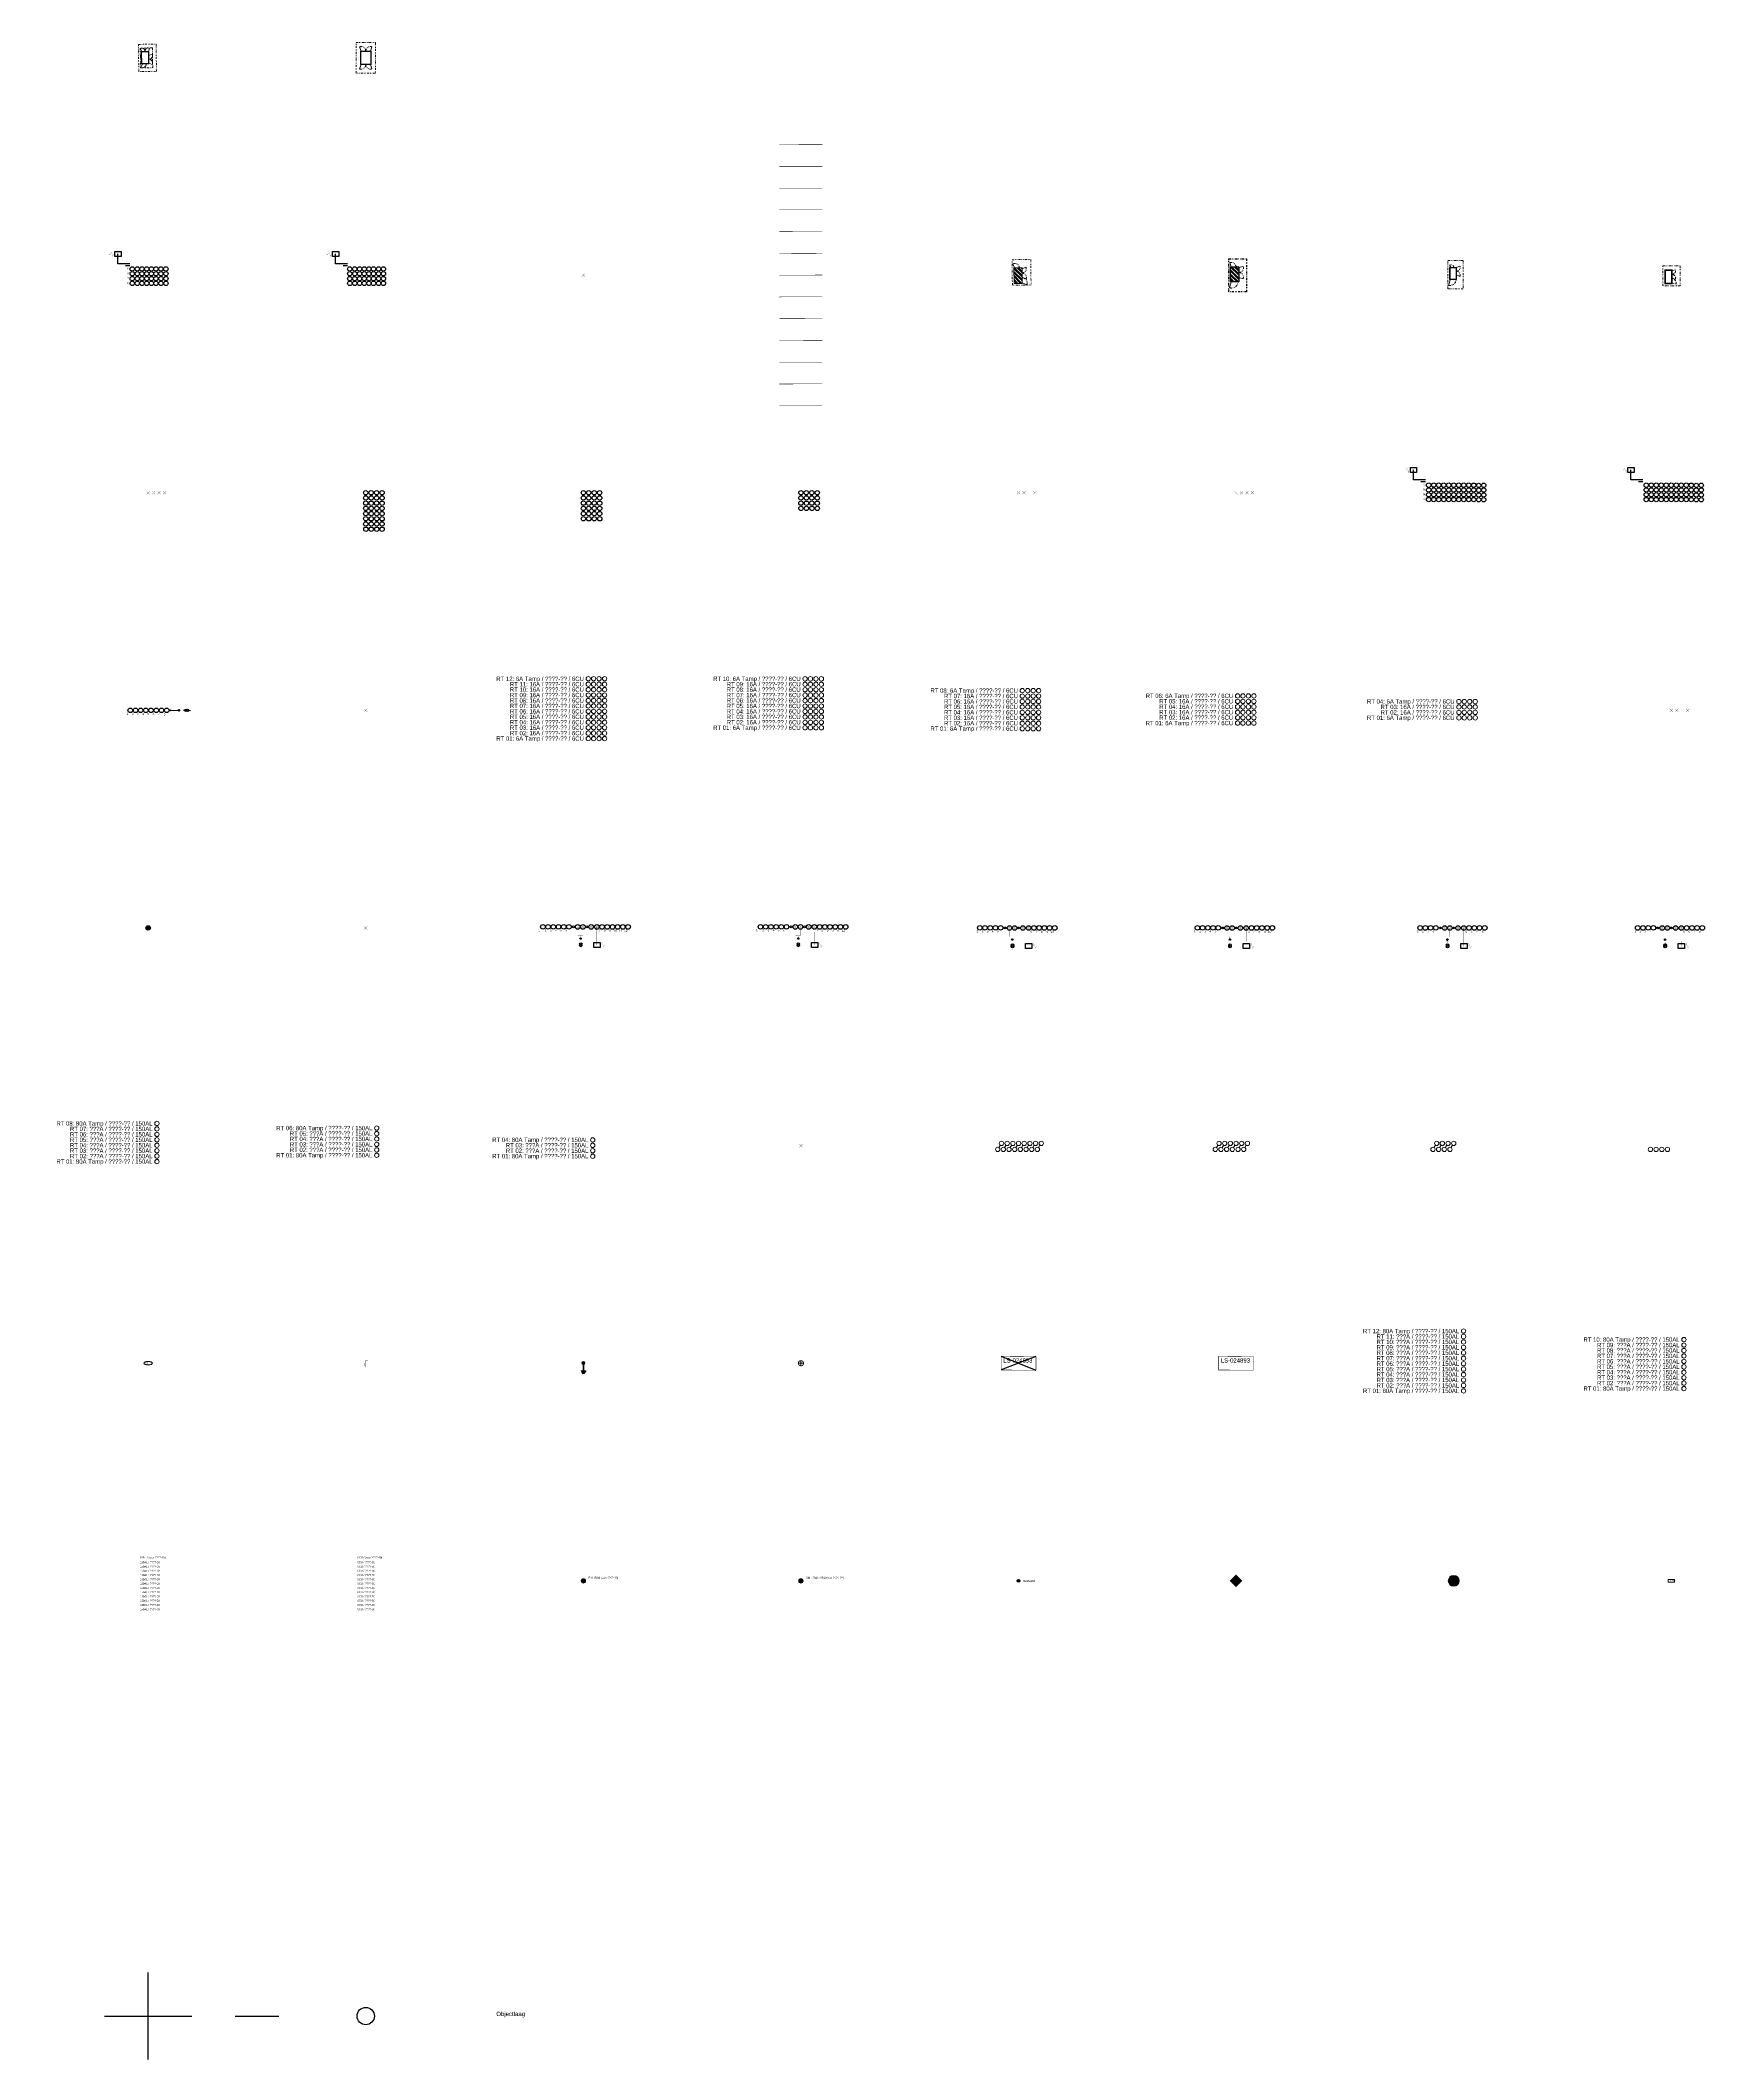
# Model space of a CAD drawing. Extents: x -25 to 358, y -10 to 454.
import ezdxf
from ezdxf.enums import TextEntityAlignment as Align

# ---------------------------------------------------------------- set-up
doc = ezdxf.new("R2018")
doc.units = 0
doc.header["$MEASUREMENT"] = 0
doc.linetypes.add('DASHED', pattern=[0.75, 0.5, -0.25])
doc.linetypes.add('DIVIDE', pattern=[1.25, 0.5, -0.25, 0, -0.25, 0, -0.25])
for name, color, linetype, lineweight, true_color in [('01 - Aardpen', 160, 'Continuous', 0, 0x1940ff), ('Aansluiting LS K04', 3, 'DASHED', 0, 0x00f000), ('Aansluiting LS K05', 6, 'DASHED', 0, 0xeb00eb)]:
    doc.layers.add(name, color=color, linetype=linetype, lineweight=lineweight, true_color=true_color)
for name, color, linetype, lineweight in [('01 - Bestaande kabel', 125, 'Continuous', 0), ('01 - Geulbak', 18, 'Continuous', 0), ('02 - Overzetter lijn', 7, 'Continuous', 0), ('02 - Sanering', 6, 'Continuous', 0), ('02 - Sanering lijn', 7, 'Continuous', 0), ('Aansluiting LS K01', 120, 'DASHED', 0), ('Aansluiting LS K02', 52, 'DASHED', 0), ('Aansluiting LS K03', 5, 'DASHED', 0), ('Aansluiting LS K06', 30, 'DASHED', 0), ('Aansluiting LS K07', 252, 'DASHED', 0), ('Aansluiting LS K08', 244, 'DASHED', 0), ('Aansluiting LS K09', 104, 'DASHED', 0), ('Aansluiting LS K10', 1, 'DASHED', 0), ('Aansluiting LS K11', 190, 'DASHED', 0), ('Aansluiting LS K12', 201, 'DASHED', 0), ('AANSLUITKAST', 7, 'Continuous', 0), ('AKA', 7, 'Continuous', 0), ('DEUR', 253, 'Continuous', 0), ('Knooppunt LS AM', 7, 'Continuous', 0)]:
    doc.layers.add(name, color=color, linetype=linetype, lineweight=lineweight)
for name, color, linetype in [('01 - Diversen', 7, 'Continuous'), ('01 - Station', 7, 'Continuous'), ('02 - Overzetter', 6, 'Continuous'), ('TEST_A', 7, 'Continuous'), ('TEST_B', 7, 'Continuous'), ('TEST_INSERT', 7, 'Continuous')]:
    doc.layers.add(name, color=color, linetype=linetype)
doc.styles.add('TECHBASE_ARIAL_NOVA_LIGHT', font='ArialNova-Light.ttf')

# ---------------------------------------------------------------- blocks, each defined once
blk = doc.blocks.new('TB_NIEUWE MOF__40955691265E_B54C1F3F_ANL1_TEXT1_H045')
h = blk.add_hatch(color=0)
h.dxf.hatch_style = 1
edge = h.paths.add_edge_path()
edge.add_arc((0, 0), 0.5, 0, 360)
at = {"layer": 'Knooppunt LS AM'}
blk.add_circle((0, 0), 0.5, dxfattribs=at)
at = {"style": 'TECHBASE_ARIAL_NOVA_LIGHT'}
blk.add_attdef('MOF_TEKST', text='', height=0.45, dxfattribs=at).set_placement((1.18, 0.93), align=Align.TOP_LEFT)
blk = doc.blocks.new('TB_MOF bestaand-nieuw__40955691265E_0B312397_ANL1_TEXT1_H045')
h = blk.add_hatch(color=0)
h.dxf.hatch_style = 1
h.paths.add_polyline_path([(0, 0.5), (0, -0.5, 0.414214), (0.5, 0, 0.414214)])
at = {"layer": '01 - Bestaande kabel'}
h = blk.add_hatch(color=256, dxfattribs=at)
h.dxf.hatch_style = 1
h.paths.add_polyline_path([(-0.5, 0, 0.414214), (0, -0.5), (0, 0.5, 0.414214)])
blk.add_lwpolyline([(0, 0.5), (0, -0.5)], dxfattribs=at)
at = {"layer": '01 - Station'}
blk.add_lwpolyline([(0, 0.5), (0, -0.5)], dxfattribs=at)
at = {"layer": 'Knooppunt LS AM'}
blk.add_circle((0, 0), 0.5, dxfattribs=at)
at = {"style": 'TECHBASE_ARIAL_NOVA_LIGHT'}
blk.add_attdef('MOF_TEKST', text='', height=0.45, dxfattribs=at).set_placement((1.18, 0.93), align=Align.TOP_LEFT)
blk = doc.blocks.new('TB_BESTAANDE MOF__40955691265E_17C99F20_ANL1_BLACK_CONT7_1_TEXT1_H045')
at = {"layer": '01 - Bestaande kabel', "transparency": 33554687}
h = blk.add_hatch(color=256, dxfattribs=at)
h.dxf.hatch_style = 1
edge = h.paths.add_edge_path()
edge.add_arc((0, 0), 0.305, 0, 360)
at = {"color": 7, "linetype": 'Continuous'}
blk.add_circle((0, 0), 0.305, dxfattribs=at)
at = {"color": 7, "style": 'TECHBASE_ARIAL_NOVA_LIGHT'}
blk.add_attdef('MOF_TEKST', text='', height=0.45, dxfattribs=at).set_placement((1.13, 0.21), align=Align.TOP_LEFT)
blk = doc.blocks.new('TB_OVERZETTER__40955691265E_5DBAF48F_ANL1')
at = {"layer": '02 - Overzetter', "transparency": 33554687}
h = blk.add_hatch(color=0, dxfattribs=at)
h.dxf.hatch_style = 1
h.paths.add_polyline_path([(-1.41, 0), (0, 1.41), (1.41, 0), (0, -1.41)])
at = {"layer": '02 - Overzetter lijn', "const_width": 0.05}
blk.add_lwpolyline([(-1.41, 0), (0, 1.41), (1.41, 0), (0, -1.41)], close=True, dxfattribs=at)
blk = doc.blocks.new('TB_SANERING__40955691265E_2B4CFC34_ANL1')
at = {"layer": '02 - Sanering', "transparency": 33554687}
h = blk.add_hatch(color=0, dxfattribs=at)
h.dxf.hatch_style = 1
h.paths.add_polyline_path([(1.25, 0, 1), (-1.25, 0, 1)])
at = {"layer": '02 - Sanering lijn'}
blk.add_circle((0, 0), 1.25, dxfattribs=at)
blk = doc.blocks.new('TB_ER__40955691265E_7A475A8B_ANL1')
at = {"layer": 'Aansluiting LS K04', "linetype": 'Continuous'}
blk.add_lwpolyline([(-0.71, 0.3), (0.71, 0.3), (0.71, -0.29), (-0.71, -0.29)], close=True, dxfattribs=at)
at = {"layer": 'Aansluiting LS K04'}
for points in [[(0.81, 0), (0.71, 0.1)], [(0.71, 0), (0.81, 0)], [(0.81, 0), (0.71, -0.08)]]:
    blk.add_lwpolyline(points, dxfattribs=at)
at = {"layer": 'Aansluiting LS K04', "insert": (-0.38, 0.25), "char_height": 0.5, "attachment_point": 1, "style": 'TECHBASE_ARIAL_NOVA_LIGHT'}
blk.add_mtext_dynamic_manual_height_columns('ER', width=1.2986, gutter_width=2.5, heights=[0], dxfattribs=at)
blk = doc.blocks.new('TB_OVK__40955691265E_DDF4D722_ANL1')
at = {"layer": '01 - Diversen', "true_color": 0x58ba48, "transparency": 33554687}
h = blk.add_hatch(color=85, dxfattribs=at)
h.dxf.hatch_style = 1
edge = h.paths.add_edge_path()
edge.add_ellipse((0, 0), major_axis=(0.984, -0.004), ratio=0.427896, start_angle=0, end_angle=360)
edge = h.paths.add_edge_path(flags=16)
edge.add_ellipse((0, 0), major_axis=(0.89, -0.003), ratio=0.403729, start_angle=0, end_angle=360)
at = {"layer": '01 - Bestaande kabel', "color": 85, "true_color": 0x58ba48}
for points, const_width in [([(-0.13, -0.27), (-0.13, 0.27)], 0.1), ([(-0.13, 0.27), (0.18, 0.27)], 0.005), ([(-0.13, 0.13), (0.14, 0.13)], 0.005), ([(-0.13, -0.01), (0.1, -0.01)], 0.005), ([(-0.13, -0.12), (0.03, -0.13)], 0.005)]:
    blk.add_lwpolyline(points, dxfattribs=dict(at, const_width=const_width))
for major_axis, ratio in [((0.984, -0.004), 0.427896), ((0.89, -0.003), 0.403729)]:
    blk.add_ellipse((0, 0), major_axis=major_axis, ratio=ratio, dxfattribs=at)
blk = doc.blocks.new('TB_Flatkast__40955691265E_691F6D24_ANL1')
at = {"layer": '01 - Geulbak', "linetype": 'Continuous', "const_width": 0.1}
for points in [[(0, -0.99), (-0.57, -1), (-0.58, 0.08)], [(0, -1.94), (0, 1.43), (1, 1.43)], [(0, 0.7), (0.73, 0.71)], [(0, 0.12), (0.33, 0.12)], [(0, -0.99), (0.71, -0.98), (0.7, 0.07)]]:
    blk.add_lwpolyline(points, dxfattribs=at)
blk = doc.blocks.new('TB_Aardpen 4.0__40955691265E_36F1E074_ANL1')
at = {"layer": '01 - Aardpen', "transparency": 33554687}
h = blk.add_hatch(color=5, dxfattribs=at)
h.dxf.hatch_style = 1
edge = h.paths.add_edge_path()
edge.add_line((0.08, -0.33), (0.08, -1.75))
edge.add_line((0.08, -1.75), (0.5, -1.75))
edge.add_line((0.5, -1.75), (0.5, -1.9))
edge.add_line((0.5, -1.9), (0.08, -1.9))
edge.add_line((0.08, -1.9), (0.08, -2))
edge.add_line((0.08, -2), (0.38, -2))
edge.add_line((0.38, -2), (0.38, -2.15))
edge.add_line((0.38, -2.15), (0.08, -2.15))
edge.add_line((0.08, -2.15), (0.08, -2.25))
edge.add_line((0.08, -2.25), (0.25, -2.25))
edge.add_line((0.25, -2.25), (0.25, -2.4))
edge.add_line((0.25, -2.4), (-0.25, -2.4))
edge.add_line((-0.25, -2.4), (-0.25, -2.25))
edge.add_line((-0.25, -2.25), (-0.08, -2.25))
edge.add_line((-0.08, -2.25), (-0.08, -2.15))
edge.add_line((-0.08, -2.15), (-0.38, -2.15))
edge.add_line((-0.38, -2.15), (-0.38, -2))
edge.add_line((-0.38, -2), (-0.08, -2))
edge.add_line((-0.08, -2), (-0.08, -1.9))
edge.add_line((-0.08, -1.9), (-0.5, -1.9))
edge.add_line((-0.5, -1.9), (-0.5, -1.75))
edge.add_line((-0.5, -1.75), (-0.08, -1.75))
edge.add_line((-0.08, -1.75), (-0.08, -0.33))
edge.add_arc((0, 0), 0.338, -77.1867, 257.1867, ccw=False)
at = {"layer": '01 - Aardpen', "color": 0}
blk.add_lwpolyline([(0.08, -0.33), (0.08, -1.75), (0.5, -1.75), (0.5, -1.9), (0.08, -1.9), (0.08, -2), (0.38, -2), (0.38, -2.15), (0.08, -2.15), (0.08, -2.25), (0.25, -2.25), (0.25, -2.4), (-0.25, -2.4), (-0.25, -2.25), (-0.08, -2.25), (-0.08, -2.15), (-0.38, -2.15), (-0.38, -2), (-0.08, -2), (-0.08, -1.9), (-0.5, -1.9), (-0.5, -1.75), (-0.08, -1.75), (-0.08, -0.33, -8.905885)], format="xyb", close=True, dxfattribs=at)
blk = doc.blocks.new('TB_Lampie__40955691265E_17A284B9_ANL1')
at = {"const_width": 0.2}
blk.add_lwpolyline([(-0.6, 0.03, 1.031433), (0.6, 0.01, 0.965968)], format="xyb", close=True, dxfattribs=at)
for points in [[(-0.6, 0), (0.6, 0)], [(0, 0.6), (0, -0.6)]]:
    blk.add_lwpolyline(points, dxfattribs=at)
blk = doc.blocks.new('TB_LS KAST VERWIJDEREN__40955691265E_7ABCBC3D_ANL1')
at = {"layer": '01 - Station', "const_width": 0.1}
blk.add_lwpolyline([(-4.01, 1.61), (4.01, 1.55), (4.01, -1.61), (-4.01, -1.55)], close=True, dxfattribs=at)
at = {"layer": '01 - Station'}
for points in [[(-4.01, 1.61), (4.01, -1.61)], [(4.01, 1.55), (-4.01, -1.55)]]:
    blk.add_lwpolyline(points, dxfattribs=at)
at = {"style": 'TECHBASE_ARIAL_NOVA_LIGHT'}
blk.add_attdef('LS_KAST', (-3.51, 0.15), '', height=1, dxfattribs=at)
blk = doc.blocks.new('TB_LS KAST BEHOUDEN__40955691265E_CF6EBBA4_ANL1')
at = {"layer": '01 - Station', "const_width": 0.1}
blk.add_lwpolyline([(-4.01, 1.61), (4.01, 1.55), (4.01, -1.61), (-4.01, -1.55)], close=True, dxfattribs=at)
at = {"style": 'TECHBASE_ARIAL_NOVA_LIGHT'}
blk.add_attdef('LS_KAST', (-3.51, 0.15), '', height=1, dxfattribs=at)
blk = doc.blocks.new('TB_RT 1-12 LS__40955691265E_2D0FA900_ANL1_RT_BACK1')
at = {"linetype": 'DASHED'}
blk.add_wipeout([(-24.51, 8.12), (3.18, 8.12), (3.18, -7.51), (-24.51, -7.51)], dxfattribs=at)
at = {"layer": 'Aansluiting LS K01', "linetype": 'Continuous'}
blk.add_circle((2.26, -6.36), 0.5, dxfattribs=at)
at = {"layer": 'Aansluiting LS K02', "linetype": 'Continuous'}
blk.add_circle((2.26, -5.11), 0.5, dxfattribs=at)
at = {"layer": 'Aansluiting LS K03', "linetype": 'Continuous'}
blk.add_circle((2.26, -3.86), 0.5, dxfattribs=at)
at = {"layer": 'Aansluiting LS K04', "linetype": 'Continuous'}
blk.add_circle((2.26, -2.61), 0.5, dxfattribs=at)
at = {"layer": 'Aansluiting LS K05', "linetype": 'Continuous'}
blk.add_circle((2.26, -1.36), 0.5, dxfattribs=at)
at = {"layer": 'Aansluiting LS K06', "linetype": 'Continuous'}
blk.add_circle((2.26, -0.11), 0.5, dxfattribs=at)
at = {"layer": 'Aansluiting LS K07', "linetype": 'Continuous'}
blk.add_circle((2.26, 1.14), 0.5, dxfattribs=at)
at = {"layer": 'Aansluiting LS K08', "linetype": 'Continuous'}
blk.add_circle((2.26, 2.39), 0.5, dxfattribs=at)
at = {"layer": 'Aansluiting LS K09', "linetype": 'Continuous'}
blk.add_circle((2.26, 3.64), 0.5, dxfattribs=at)
at = {"layer": 'Aansluiting LS K10', "linetype": 'Continuous'}
blk.add_circle((2.26, 4.89), 0.5, dxfattribs=at)
at = {"layer": 'Aansluiting LS K11', "linetype": 'Continuous'}
blk.add_circle((2.26, 6.14), 0.5, dxfattribs=at)
at = {"layer": 'Aansluiting LS K12', "linetype": 'Continuous'}
blk.add_circle((2.26, 7.39), 0.5, dxfattribs=at)
at = {"layer": 'Aansluiting LS K01', "style": 'TECHBASE_ARIAL_NOVA_LIGHT'}
blk.add_attdef('RT_01:', text='', height=1, dxfattribs=at).set_placement((1.26, -6.85), align=Align.RIGHT)
at = {"layer": 'Aansluiting LS K02', "style": 'TECHBASE_ARIAL_NOVA_LIGHT'}
blk.add_attdef('RT_02:', text='', height=1, dxfattribs=at).set_placement((1.26, -5.6), align=Align.RIGHT)
at = {"layer": 'Aansluiting LS K03', "style": 'TECHBASE_ARIAL_NOVA_LIGHT'}
blk.add_attdef('RT_03:', text='', height=1, dxfattribs=at).set_placement((1.26, -4.35), align=Align.RIGHT)
at = {"layer": 'Aansluiting LS K04', "style": 'TECHBASE_ARIAL_NOVA_LIGHT'}
blk.add_attdef('RT_04:', text='', height=1, dxfattribs=at).set_placement((1.26, -3.1), align=Align.RIGHT)
at = {"layer": 'Aansluiting LS K05', "style": 'TECHBASE_ARIAL_NOVA_LIGHT'}
blk.add_attdef('RT_05:', text='', height=1, dxfattribs=at).set_placement((1.26, -1.85), align=Align.RIGHT)
at = {"layer": 'Aansluiting LS K06', "style": 'TECHBASE_ARIAL_NOVA_LIGHT'}
blk.add_attdef('RT_06:', text='', height=1, dxfattribs=at).set_placement((1.26, -0.6), align=Align.RIGHT)
at = {"layer": 'Aansluiting LS K07', "style": 'TECHBASE_ARIAL_NOVA_LIGHT'}
blk.add_attdef('RT_07:', text='', height=1, dxfattribs=at).set_placement((1.26, 0.65), align=Align.RIGHT)
at = {"layer": 'Aansluiting LS K08', "style": 'TECHBASE_ARIAL_NOVA_LIGHT'}
blk.add_attdef('RT_08:', text='', height=1, dxfattribs=at).set_placement((1.26, 1.9), align=Align.RIGHT)
at = {"layer": 'Aansluiting LS K09', "style": 'TECHBASE_ARIAL_NOVA_LIGHT'}
blk.add_attdef('RT_09:', text='', height=1, dxfattribs=at).set_placement((1.26, 3.15), align=Align.RIGHT)
at = {"layer": 'Aansluiting LS K10', "style": 'TECHBASE_ARIAL_NOVA_LIGHT'}
blk.add_attdef('RT_10:', text='', height=1, dxfattribs=at).set_placement((1.26, 4.4), align=Align.RIGHT)
at = {"layer": 'Aansluiting LS K11', "style": 'TECHBASE_ARIAL_NOVA_LIGHT'}
blk.add_attdef('RT_11:', text='', height=1, dxfattribs=at).set_placement((1.26, 5.63), align=Align.RIGHT)
at = {"layer": 'Aansluiting LS K12', "style": 'TECHBASE_ARIAL_NOVA_LIGHT'}
blk.add_attdef('RT_12:', text='', height=1, dxfattribs=at).set_placement((1.26, 6.88), align=Align.RIGHT)
blk = doc.blocks.new('TB_RT 1-10 LS__40955691265E_CA5A1F55_ANL1_RT_BACK1')
at = {"linetype": 'DASHED'}
blk.add_wipeout([(-23.85, 6.25), (3.84, 6.25), (3.84, -6.98), (-23.85, -6.98)], dxfattribs=at)
at = {"layer": 'Aansluiting LS K01', "linetype": 'Continuous'}
blk.add_circle((2.92, -5.83), 0.5, dxfattribs=at)
at = {"layer": 'Aansluiting LS K02', "linetype": 'Continuous'}
blk.add_circle((2.92, -4.58), 0.5, dxfattribs=at)
at = {"layer": 'Aansluiting LS K03', "linetype": 'Continuous'}
blk.add_circle((2.92, -3.33), 0.5, dxfattribs=at)
at = {"layer": 'Aansluiting LS K04', "linetype": 'Continuous'}
blk.add_circle((2.92, -2.08), 0.5, dxfattribs=at)
at = {"layer": 'Aansluiting LS K05', "linetype": 'Continuous'}
blk.add_circle((2.92, -0.83), 0.5, dxfattribs=at)
at = {"layer": 'Aansluiting LS K06', "linetype": 'Continuous'}
blk.add_circle((2.92, 0.42), 0.5, dxfattribs=at)
at = {"layer": 'Aansluiting LS K07', "linetype": 'Continuous'}
blk.add_circle((2.92, 1.67), 0.5, dxfattribs=at)
at = {"layer": 'Aansluiting LS K08', "linetype": 'Continuous'}
blk.add_circle((2.92, 2.92), 0.5, dxfattribs=at)
at = {"layer": 'Aansluiting LS K09', "linetype": 'Continuous'}
blk.add_circle((2.92, 4.17), 0.5, dxfattribs=at)
at = {"layer": 'Aansluiting LS K10', "linetype": 'Continuous'}
blk.add_circle((2.92, 5.42), 0.5, dxfattribs=at)
at = {"layer": 'Aansluiting LS K01', "style": 'TECHBASE_ARIAL_NOVA_LIGHT'}
blk.add_attdef('RT_01:', text='', height=1, dxfattribs=at).set_placement((1.92, -6.32), align=Align.RIGHT)
at = {"layer": 'Aansluiting LS K02', "style": 'TECHBASE_ARIAL_NOVA_LIGHT'}
blk.add_attdef('RT_02:', text='', height=1, dxfattribs=at).set_placement((1.92, -5.07), align=Align.RIGHT)
at = {"layer": 'Aansluiting LS K03', "style": 'TECHBASE_ARIAL_NOVA_LIGHT'}
blk.add_attdef('RT_03:', text='', height=1, dxfattribs=at).set_placement((1.92, -3.81), align=Align.RIGHT)
at = {"layer": 'Aansluiting LS K04', "style": 'TECHBASE_ARIAL_NOVA_LIGHT'}
blk.add_attdef('RT_04:', text='', height=1, dxfattribs=at).set_placement((1.92, -2.57), align=Align.RIGHT)
at = {"layer": 'Aansluiting LS K05', "style": 'TECHBASE_ARIAL_NOVA_LIGHT'}
blk.add_attdef('RT_05:', text='', height=1, dxfattribs=at).set_placement((1.92, -1.32), align=Align.RIGHT)
at = {"layer": 'Aansluiting LS K06', "style": 'TECHBASE_ARIAL_NOVA_LIGHT'}
blk.add_attdef('RT_06:', text='', height=1, dxfattribs=at).set_placement((1.92, -0.07), align=Align.RIGHT)
at = {"layer": 'Aansluiting LS K07', "style": 'TECHBASE_ARIAL_NOVA_LIGHT'}
blk.add_attdef('RT_07:', text='', height=1, dxfattribs=at).set_placement((1.92, 1.18), align=Align.RIGHT)
at = {"layer": 'Aansluiting LS K08', "style": 'TECHBASE_ARIAL_NOVA_LIGHT'}
blk.add_attdef('RT_08:', text='', height=1, dxfattribs=at).set_placement((1.92, 2.43), align=Align.RIGHT)
at = {"layer": 'Aansluiting LS K09', "style": 'TECHBASE_ARIAL_NOVA_LIGHT'}
blk.add_attdef('RT_09:', text='', height=1, dxfattribs=at).set_placement((1.92, 3.68), align=Align.RIGHT)
at = {"layer": 'Aansluiting LS K10', "style": 'TECHBASE_ARIAL_NOVA_LIGHT'}
blk.add_attdef('RT_10:', text='', height=1, dxfattribs=at).set_placement((1.92, 4.93), align=Align.RIGHT)
blk = doc.blocks.new('TB_RT 1-8 LS__40955691265E_F9EFD97A_ANL1_RT_BACK1')
at = {"linetype": 'DASHED'}
blk.add_wipeout([(-24.77, 6.05), (2.92, 6.05), (2.92, -4.82), (-24.77, -4.82)], dxfattribs=at)
at = {"layer": 'Aansluiting LS K01', "linetype": 'Continuous'}
blk.add_circle((2.01, -3.67), 0.5, dxfattribs=at)
at = {"layer": 'Aansluiting LS K02', "linetype": 'Continuous'}
blk.add_circle((2.01, -2.42), 0.5, dxfattribs=at)
at = {"layer": 'Aansluiting LS K03', "linetype": 'Continuous'}
blk.add_circle((2.01, -1.17), 0.5, dxfattribs=at)
at = {"layer": 'Aansluiting LS K04', "linetype": 'Continuous'}
blk.add_circle((2.01, 0.08), 0.5, dxfattribs=at)
at = {"layer": 'Aansluiting LS K05', "linetype": 'Continuous'}
blk.add_circle((2.01, 1.33), 0.5, dxfattribs=at)
at = {"layer": 'Aansluiting LS K06', "linetype": 'Continuous'}
blk.add_circle((2.01, 2.58), 0.5, dxfattribs=at)
at = {"layer": 'Aansluiting LS K07', "linetype": 'Continuous'}
blk.add_circle((2.01, 3.83), 0.5, dxfattribs=at)
at = {"layer": 'Aansluiting LS K08', "linetype": 'Continuous'}
blk.add_circle((2.01, 5.08), 0.5, dxfattribs=at)
at = {"layer": 'Aansluiting LS K01', "style": 'TECHBASE_ARIAL_NOVA_LIGHT'}
blk.add_attdef('RT_01:', text='', height=1, dxfattribs=at).set_placement((1.01, -4.16), align=Align.RIGHT)
at = {"layer": 'Aansluiting LS K02', "style": 'TECHBASE_ARIAL_NOVA_LIGHT'}
blk.add_attdef('RT_02:', text='', height=1, dxfattribs=at).set_placement((1.01, -2.91), align=Align.RIGHT)
at = {"layer": 'Aansluiting LS K03', "style": 'TECHBASE_ARIAL_NOVA_LIGHT'}
blk.add_attdef('RT_03:', text='', height=1, dxfattribs=at).set_placement((1.01, -1.66), align=Align.RIGHT)
at = {"layer": 'Aansluiting LS K04', "style": 'TECHBASE_ARIAL_NOVA_LIGHT'}
blk.add_attdef('RT_04:', text='', height=1, dxfattribs=at).set_placement((1.01, -0.41), align=Align.RIGHT)
at = {"layer": 'Aansluiting LS K05', "style": 'TECHBASE_ARIAL_NOVA_LIGHT'}
blk.add_attdef('RT_05:', text='', height=1, dxfattribs=at).set_placement((1.01, 0.84), align=Align.RIGHT)
at = {"layer": 'Aansluiting LS K06', "style": 'TECHBASE_ARIAL_NOVA_LIGHT'}
blk.add_attdef('RT_06:', text='', height=1, dxfattribs=at).set_placement((1.01, 2.09), align=Align.RIGHT)
at = {"layer": 'Aansluiting LS K07', "style": 'TECHBASE_ARIAL_NOVA_LIGHT'}
blk.add_attdef('RT_07:', text='', height=1, dxfattribs=at).set_placement((1.01, 3.34), align=Align.RIGHT)
at = {"layer": 'Aansluiting LS K08', "style": 'TECHBASE_ARIAL_NOVA_LIGHT'}
blk.add_attdef('RT_08:', text='', height=1, dxfattribs=at).set_placement((1.01, 4.59), align=Align.RIGHT)
blk = doc.blocks.new('TB_RT 1-6 LS__40955691265E_C92ADE7D_ANL1_RT_BACK1')
at = {"linetype": 'DASHED'}
blk.add_wipeout([(-24.25, 4.98), (3.44, 4.98), (3.44, -3.39), (-24.25, -3.39)], dxfattribs=at)
at = {"layer": 'Aansluiting LS K01', "linetype": 'Continuous'}
blk.add_circle((2.53, -2.23), 0.5, dxfattribs=at)
at = {"layer": 'Aansluiting LS K02', "linetype": 'Continuous'}
blk.add_circle((2.53, -0.98), 0.5, dxfattribs=at)
at = {"layer": 'Aansluiting LS K03', "linetype": 'Continuous'}
blk.add_circle((2.53, 0.27), 0.5, dxfattribs=at)
at = {"layer": 'Aansluiting LS K04', "linetype": 'Continuous'}
blk.add_circle((2.53, 1.52), 0.5, dxfattribs=at)
at = {"layer": 'Aansluiting LS K05', "linetype": 'Continuous'}
blk.add_circle((2.53, 2.77), 0.5, dxfattribs=at)
at = {"layer": 'Aansluiting LS K06', "linetype": 'Continuous'}
blk.add_circle((2.53, 4.02), 0.5, dxfattribs=at)
at = {"layer": 'Aansluiting LS K01', "style": 'TECHBASE_ARIAL_NOVA_LIGHT'}
blk.add_attdef('RT_01:', text='', height=1, dxfattribs=at).set_placement((1.53, -2.72), align=Align.RIGHT)
at = {"layer": 'Aansluiting LS K02', "style": 'TECHBASE_ARIAL_NOVA_LIGHT'}
blk.add_attdef('RT_02:', text='', height=1, dxfattribs=at).set_placement((1.53, -1.47), align=Align.RIGHT)
at = {"layer": 'Aansluiting LS K03', "style": 'TECHBASE_ARIAL_NOVA_LIGHT'}
blk.add_attdef('RT_03:', text='', height=1, dxfattribs=at).set_placement((1.53, -0.22), align=Align.RIGHT)
at = {"layer": 'Aansluiting LS K04', "style": 'TECHBASE_ARIAL_NOVA_LIGHT'}
blk.add_attdef('RT_04:', text='', height=1, dxfattribs=at).set_placement((1.53, 1.03), align=Align.RIGHT)
at = {"layer": 'Aansluiting LS K05', "style": 'TECHBASE_ARIAL_NOVA_LIGHT'}
blk.add_attdef('RT_05:', text='', height=1, dxfattribs=at).set_placement((1.53, 2.28), align=Align.RIGHT)
at = {"layer": 'Aansluiting LS K06', "style": 'TECHBASE_ARIAL_NOVA_LIGHT'}
blk.add_attdef('RT_06:', text='', height=1, dxfattribs=at).set_placement((1.53, 3.53), align=Align.RIGHT)
blk = doc.blocks.new('TB_RT 1-4 LS__40955691265E_8F8ADB0A_ANL1_RT_BACK1')
at = {"linetype": 'DASHED'}
blk.add_wipeout([(-24.62, 2.29), (3.07, 2.29), (3.07, -3.59), (-24.62, -3.59)], dxfattribs=at)
at = {"layer": 'Aansluiting LS K01', "linetype": 'Continuous'}
blk.add_circle((2.16, -2.44), 0.5, dxfattribs=at)
at = {"layer": 'Aansluiting LS K02', "linetype": 'Continuous'}
blk.add_circle((2.16, -1.19), 0.5, dxfattribs=at)
at = {"layer": 'Aansluiting LS K03', "linetype": 'Continuous'}
blk.add_circle((2.16, 0.06), 0.5, dxfattribs=at)
at = {"layer": 'Aansluiting LS K04', "linetype": 'Continuous'}
blk.add_circle((2.16, 1.31), 0.5, dxfattribs=at)
at = {"layer": 'Aansluiting LS K01', "style": 'TECHBASE_ARIAL_NOVA_LIGHT'}
blk.add_attdef('RT_01:', text='', height=1, dxfattribs=at).set_placement((1.16, -2.92), align=Align.RIGHT)
at = {"layer": 'Aansluiting LS K02', "style": 'TECHBASE_ARIAL_NOVA_LIGHT'}
blk.add_attdef('RT_02:', text='', height=1, dxfattribs=at).set_placement((1.16, -1.67), align=Align.RIGHT)
at = {"layer": 'Aansluiting LS K03', "style": 'TECHBASE_ARIAL_NOVA_LIGHT'}
blk.add_attdef('RT_03:', text='', height=1, dxfattribs=at).set_placement((1.16, -0.42), align=Align.RIGHT)
at = {"layer": 'Aansluiting LS K04', "style": 'TECHBASE_ARIAL_NOVA_LIGHT'}
blk.add_attdef('RT_04:', text='', height=1, dxfattribs=at).set_placement((1.16, 0.83), align=Align.RIGHT)
blk = doc.blocks.new('TB_Zekering__40955691265E_3E50730F_ANL1')
at = {"color": 0, "linetype": 'Continuous', "const_width": 0.05}
for points in [[(-0.36, 0.34), (0.35, -0.35)], [(-0.35, -0.35), (0.35, 0.35)]]:
    blk.add_lwpolyline(points, dxfattribs=at)
blk = doc.blocks.new('TB_LS Kast RT 1-8 L-R__40955691265E_1401D99F_ANL1')
at = {"layer": 'AANSLUITKAST'}
for points in [[(-4.53, -0.4), (-4.21, 0.06)], [(-3.23, -0.4), (-2.91, 0.06)], [(-1.93, -0.4), (-1.61, 0.06)], [(-0.62, -0.4), (-0.3, 0.06)], [(0.67, -0.4), (1, 0.07)], [(1.99, -0.4), (2.3, 0.07)], [(3.29, -0.4), (3.61, 0.07)], [(4.59, -0.4), (4.91, 0.07)]]:
    blk.add_lwpolyline(points, dxfattribs=at)
for centre in [(-3.91, 0.5), (-2.61, 0.5), (-1.3, 0.5), (0, 0.5), (1.3, 0.5), (2.61, 0.5), (3.91, 0.5), (5.22, 0.5), (-4.78, -0.87), (-3.48, -0.87), (-2.17, -0.87), (-0.87, -0.87), (0.44, -0.87), (1.74, -0.87), (3.05, -0.87), (4.35, -0.87)]:
    blk.add_circle(centre, 0.5, dxfattribs=at)
at = {"color": 7, "style": 'TECHBASE_ARIAL_NOVA_LIGHT'}
for tag, p in [('RI8', (-4.57, -1.76)), ('RI7', (-3.26, -1.76)), ('RI6', (-1.96, -1.76)), ('RI5', (-0.65, -1.76)), ('RI4', (0.65, -1.76)), ('RI3', (1.96, -1.76)), ('RI2', (3.26, -1.76)), ('RI1', (4.56, -1.76))]:
    blk.add_attdef(tag, text='', height=0.5, rotation=90, dxfattribs=at).set_placement(p, align=Align.RIGHT)
blk = doc.blocks.new('TB_LS Kast RT 1-6 L-R__40955691265E_9E8C4473_ANL1')
at = {"layer": 'AANSLUITKAST'}
for points in [[(-4.53, -0.4), (-4.21, 0.06)], [(-3.23, -0.4), (-2.91, 0.06)], [(-1.93, -0.4), (-1.61, 0.06)], [(-0.62, -0.4), (-0.3, 0.06)], [(0.67, -0.4), (1, 0.07)], [(1.99, -0.4), (2.3, 0.07)]]:
    blk.add_lwpolyline(points, dxfattribs=at)
for centre in [(-3.91, 0.5), (-2.61, 0.5), (-1.3, 0.5), (0, 0.5), (1.3, 0.5), (2.61, 0.5), (-4.78, -0.87), (-3.48, -0.87), (-2.17, -0.87), (-0.87, -0.87), (0.44, -0.87), (1.74, -0.87)]:
    blk.add_circle(centre, 0.5, dxfattribs=at)
at = {"color": 7, "style": 'TECHBASE_ARIAL_NOVA_LIGHT'}
for tag, p in [('RI6', (-4.57, -1.76)), ('RI5', (-3.26, -1.76)), ('RI4', (-1.96, -1.76)), ('RI3', (-0.65, -1.76)), ('RI2', (0.65, -1.76)), ('RI1', (1.96, -1.76))]:
    blk.add_attdef(tag, text='', height=0.5, rotation=90, dxfattribs=at).set_placement(p, align=Align.RIGHT)
blk = doc.blocks.new('TB_LS Kast RT 1-4 L-R__40955691265E_97770BF3_ANL1')
at = {"layer": 'AANSLUITKAST'}
for points in [[(-4.53, -0.4), (-4.21, 0.06)], [(-3.23, -0.4), (-2.91, 0.06)], [(-1.93, -0.4), (-1.61, 0.06)], [(-0.62, -0.4), (-0.3, 0.06)]]:
    blk.add_lwpolyline(points, dxfattribs=at)
for centre in [(-3.91, 0.5), (-2.61, 0.5), (-1.3, 0.5), (0, 0.5), (-4.78, -0.87), (-3.48, -0.87), (-2.17, -0.87), (-0.87, -0.87)]:
    blk.add_circle(centre, 0.5, dxfattribs=at)
at = {"color": 7, "style": 'TECHBASE_ARIAL_NOVA_LIGHT'}
for tag, p in [('RI4', (-4.57, -1.76)), ('RI3', (-3.26, -1.76)), ('RI2', (-1.96, -1.76)), ('RI1', (-0.65, -1.76))]:
    blk.add_attdef(tag, text='', height=0.5, rotation=90, dxfattribs=at).set_placement(p, align=Align.RIGHT)
blk = doc.blocks.new('TB_RT 1-4 LS kast__40955691265E_DA04E606_ANL1_RT_BACK1')
at = {"layer": 'AANSLUITKAST'}
for centre in [(-4.78, -0.87), (-3.48, -0.87), (-2.17, -0.87), (-0.87, -0.87)]:
    blk.add_circle(centre, 0.5, dxfattribs=at)
at = {"color": 7, "style": 'TECHBASE_ARIAL_NOVA_LIGHT'}
for tag, p in [('RI4', (-4.57, -1.76)), ('RI3', (-3.26, -1.76)), ('RI2', (-1.96, -1.76)), ('RI1', (-0.65, -1.76))]:
    blk.add_attdef(tag, text='', height=0.5, rotation=90, dxfattribs=at).set_placement(p, align=Align.RIGHT)
blk = doc.blocks.new('TB_MES__40955691265E_F434E4A5_ANL1')
at = {"layer": 'AANSLUITKAST', "transparency": 33554687}
h = blk.add_hatch(color=256, dxfattribs=at)
h.dxf.hatch_style = 1
edge = h.paths.add_edge_path()
edge.add_arc((0, 0), 0.5, 0, 360)
blk.add_circle((0, 0), 0.5)
blk = doc.blocks.new('TB_12 RICHTINGEN LS REK__40955691265E_CB7427F3_ANL1')
at = {"color": 6}
for points, const_width in [([(-8.63, 0.27), (-8.76, 0.27)], 0.02), ([(-7.43, 0.27), (-7.57, 0.27)], 0.02), ([(-6.23, 0.27), (-6.37, 0.27)], 0.02), ([(-5.04, 0.27), (-5.17, 0.27)], 0.02), ([(-3.84, 0.27), (-3.98, 0.27)], 0.02), ([(-2.5, 0.25), (-2.78, 0.25)], 0.02), ([(-1.82, 0.25), (-2.07, 0.25)], 0.02), ([(-0.92, -0.11), (-1.68, 0.63)], 0.05), ([(-1.65, -0.14), (-0.95, 0.66)], 0.05), ([(-0.62, 0.25), (-0.76, 0.25)], 0.02), ([(0.28, -0.11), (-0.48, 0.63)], 0.05), ([(-0.45, -0.14), (0.24, 0.66)], 0.05), ([(0.59, 0.25), (0.44, 0.25)], 0.02), ([(1.26, 0.25), (1.01, 0.25)], 0.02), ([(2.17, -0.13), (1.41, 0.61)], 0.05), ([(1.44, -0.16), (2.13, 0.64)], 0.05), ([(2.57, 0.24), (2.32, 0.24)], 0.02), ([(3.48, -0.12), (2.72, 0.61)], 0.05), ([(2.75, -0.15), (3.44, 0.65)], 0.05), ([(3.77, 0.24), (3.63, 0.24)], 0.02), ([(4.96, 0.24), (4.83, 0.24)], 0.02), ([(6.16, 0.24), (6.02, 0.24)], 0.02), ([(7.36, 0.23), (7.22, 0.24)], 0.02), ([(8.55, 0.24), (8.42, 0.24)], 0.02), ([(9.75, 0.24), (9.61, 0.24)], 0.02), ([(-0.09, -0.28), (-0.09, -1.73), (-1.28, -1.73), (-1.28, -0.28), (-1.28, -1.73), (-0.65, -1.73), (-0.6, -3.7)], 0.02), ([(-0.59, -4.29), (-0.59, -4.73)], 0.02)]:
    blk.add_lwpolyline(points, dxfattribs=dict(at, const_width=const_width))
at = {"color": 6, "linetype": 'Continuous', "const_width": 0.03}
for points in [[(3.11, -3.93), (3.1, 0.24)], [(5.22, -3.89), (4.9, -3.89), (4.66, -4.4), (4.29, -3.33), (4.14, -3.9), (3.86, -3.9)]]:
    blk.add_lwpolyline(points, dxfattribs=at)
at = {"color": 6}
blk.add_lwpolyline([(3.86, -4.49), (2.41, -4.5), (2.41, -3.32), (3.85, -3.31)], close=True, dxfattribs=at)
for centre, radius in [((-9.29, 0.27), 0.53), ((-8.1, 0.27), 0.53), ((-6.9, 0.27), 0.53), ((-5.7, 0.27), 0.53), ((-4.51, 0.27), 0.53), ((-3.31, 0.27), 0.53), ((-2.28, 0.25), 0.209), ((-1.29, 0.25), 0.53), ((-0.09, 0.25), 0.53), ((0.8, 0.25), 0.209), ((1.79, 0.24), 0.53), ((3.1, 0.24), 0.53), ((4.3, 0.24), 0.53), ((5.49, 0.24), 0.53), ((6.69, 0.24), 0.53), ((7.89, 0.24), 0.53), ((9.08, 0.24), 0.53), ((10.28, 0.24), 0.53), ((-0.6, -3.7), 0.297), ((-0.6, -4), 0.297), ((-0.63, -2.43), 0.165)]:
    blk.add_circle(centre, radius, dxfattribs=at)
at = {"char_height": 0.5, "attachment_point": 3, "style": 'TECHBASE_ARIAL_NOVA_LIGHT'}
for s, insert in [('1', (-9.94, -0.26)), ('2', (-8.5, -0.26)), ('3', (-7.28, -0.26)), ('4', (-6.1, -0.27)), ('5', (-4.96, -0.28)), ('6', (-3.75, -0.3)), ('7', (3.92, -0.32)), ('8', (5.09, -0.31)), ('9', (6.31, -0.33)), ('10', (7.62, -0.38)), ('11', (8.89, -0.37)), ('12', (10.13, -0.39))]:
    blk.add_mtext_dynamic_manual_height_columns(s, width=0.6652, gutter_width=2.5, heights=[0], dxfattribs=dict(at, insert=insert))
at = {"color": 6, "style": 'TECHBASE_ARIAL_NOVA_LIGHT'}
for tag, p in [('RI1', (-9.06, 1.05)), ('RI2', (-7.86, 1.05)), ('RI3', (-6.66, 1.05)), ('RI4', (-5.47, 1.05)), ('RI5', (-4.27, 1.06)), ('RI6', (-3.08, 1.06)), ('RI7', (4.53, 1.02)), ('RI8', (5.73, 1.02)), ('RI9', (6.92, 1.02)), ('RI10', (8.12, 1.02)), ('RI11', (9.31, 1.02)), ('RI12', (10.51, 1.02))]:
    blk.add_attdef(tag, p, '', height=0.5, rotation=90, dxfattribs=at)
blk = doc.blocks.new('TB_12 RICHTINGEN LS REK REVERSE__40955691265E_52FE5F1D_ANL1')
at = {"color": 6}
for points, const_width in [([(-8.63, 0.27), (-8.76, 0.27)], 0.02), ([(-7.43, 0.27), (-7.57, 0.27)], 0.02), ([(-6.23, 0.27), (-6.37, 0.27)], 0.02), ([(-5.04, 0.27), (-5.17, 0.27)], 0.02), ([(-3.84, 0.27), (-3.98, 0.27)], 0.02), ([(-2.5, 0.25), (-2.78, 0.25)], 0.02), ([(-1.82, 0.25), (-2.07, 0.25)], 0.02), ([(-0.92, -0.11), (-1.68, 0.63)], 0.05), ([(-1.65, -0.14), (-0.95, 0.66)], 0.05), ([(-0.62, 0.25), (-0.76, 0.25)], 0.02), ([(0.28, -0.11), (-0.48, 0.63)], 0.05), ([(-0.45, -0.14), (0.24, 0.66)], 0.05), ([(0.59, 0.25), (0.44, 0.25)], 0.02), ([(1.26, 0.25), (1.01, 0.25)], 0.02), ([(2.17, -0.13), (1.41, 0.61)], 0.05), ([(1.44, -0.16), (2.13, 0.64)], 0.05), ([(2.57, 0.24), (2.32, 0.24)], 0.02), ([(3.48, -0.12), (2.72, 0.61)], 0.05), ([(2.75, -0.15), (3.44, 0.65)], 0.05), ([(3.77, 0.24), (3.63, 0.24)], 0.02), ([(4.96, 0.24), (4.83, 0.24)], 0.02), ([(6.16, 0.24), (6.02, 0.24)], 0.02), ([(7.36, 0.23), (7.22, 0.24)], 0.02), ([(8.55, 0.24), (8.42, 0.24)], 0.02), ([(9.75, 0.24), (9.61, 0.24)], 0.02), ([(-0.09, -0.28), (-0.09, -1.73), (-1.28, -1.73), (-1.28, -0.28), (-1.28, -1.73), (-0.65, -1.73), (-0.6, -3.7)], 0.02), ([(-0.59, -4.29), (-0.59, -4.73)], 0.02)]:
    blk.add_lwpolyline(points, dxfattribs=dict(at, const_width=const_width))
at = {"color": 6, "linetype": 'Continuous', "const_width": 0.03}
for points in [[(3.11, -3.93), (3.1, 0.24)], [(5.22, -3.89), (4.9, -3.89), (4.66, -4.4), (4.29, -3.33), (4.14, -3.9), (3.86, -3.9)]]:
    blk.add_lwpolyline(points, dxfattribs=at)
at = {"color": 6}
blk.add_lwpolyline([(3.86, -4.49), (2.41, -4.5), (2.41, -3.32), (3.85, -3.31)], close=True, dxfattribs=at)
for centre, radius in [((-9.29, 0.27), 0.53), ((-8.1, 0.27), 0.53), ((-6.9, 0.27), 0.53), ((-5.7, 0.27), 0.53), ((-4.51, 0.27), 0.53), ((-3.31, 0.27), 0.53), ((-2.28, 0.25), 0.209), ((-1.29, 0.25), 0.53), ((-0.09, 0.25), 0.53), ((0.8, 0.25), 0.209), ((1.79, 0.24), 0.53), ((3.1, 0.24), 0.53), ((4.3, 0.24), 0.53), ((5.49, 0.24), 0.53), ((6.69, 0.24), 0.53), ((7.89, 0.24), 0.53), ((9.08, 0.24), 0.53), ((10.28, 0.24), 0.53), ((-0.6, -3.7), 0.297), ((-0.6, -4), 0.297), ((-0.63, -2.43), 0.165)]:
    blk.add_circle(centre, radius, dxfattribs=at)
at = {"char_height": 0.5, "attachment_point": 3, "style": 'TECHBASE_ARIAL_NOVA_LIGHT'}
for s, insert in [('1', (-9.94, -0.26)), ('2', (-8.5, -0.26)), ('3', (-7.28, -0.26)), ('4', (-6.1, -0.27)), ('5', (-4.96, -0.28)), ('6', (-3.75, -0.3)), ('7', (3.92, -0.32)), ('8', (5.09, -0.31)), ('9', (6.31, -0.33)), ('10', (7.62, -0.38)), ('11', (8.89, -0.37)), ('12', (10.13, -0.39))]:
    blk.add_mtext_dynamic_manual_height_columns(s, width=0.6652, gutter_width=2.5, heights=[0], dxfattribs=dict(at, insert=insert))
at = {"color": 6, "style": 'TECHBASE_ARIAL_NOVA_LIGHT'}
for tag, p in [('RI1', (-9.53, 1.07)), ('RI2', (-8.33, 1.07)), ('RI3', (-7.13, 1.07)), ('RI4', (-5.94, 1.07)), ('RI5', (-4.74, 1.07)), ('RI6', (-3.55, 1.08)), ('RI7', (4.06, 1.04)), ('RI8', (5.26, 1.04)), ('RI9', (6.45, 1.04)), ('RI10', (7.65, 1.04)), ('RI11', (8.85, 1.04)), ('RI12', (10.04, 1.04))]:
    blk.add_attdef(tag, text='', height=0.5, rotation=270, dxfattribs=at).set_placement(p, align=Align.RIGHT)
blk = doc.blocks.new('TB_10 RICHTINGEN LS REK__40955691265E_9FDC15B1_ANL1')
at = {"color": 6}
for points, const_width in [([(-8.23, 0.03), (-8.36, 0.03)], 0.02), ([(-7.03, 0.03), (-7.17, 0.03)], 0.02), ([(-5.83, 0.03), (-5.97, 0.03)], 0.02), ([(-4.64, 0.03), (-4.77, 0.03)], 0.02), ([(-3.29, 0), (-3.58, 0.01)], 0.02), ([(-2.61, 0), (-2.86, 0)], 0.02), ([(-1.71, -0.35), (-2.48, 0.38)], 0.05), ([(-2.44, -0.38), (-1.75, 0.42)], 0.05), ([(-1.42, 0), (-1.55, 0)], 0.02), ([(-0.52, -0.35), (-1.28, 0.38)], 0.05), ([(-1.25, -0.38), (-0.55, 0.42)], 0.05), ([(-0.22, 0), (-0.36, 0)], 0.02), ([(0.46, 0), (0.21, 0)], 0.02), ([(1.37, -0.37), (0.61, 0.36)], 0.05), ([(0.64, -0.4), (1.34, 0.4)], 0.05), ([(2.7, -0.37), (1.94, 0.37)], 0.05), ([(1.97, -0.4), (2.67, 0.4)], 0.05), ([(4.21, 0.01), (4.07, 0.01)], 0.02), ([(5.41, 0.01), (5.27, 0.01)], 0.02), ([(6.6, 0.01), (6.47, 0.01)], 0.02), ([(7.8, 0.01), (7.66, 0.01)], 0.02), ([(-0.89, -0.53), (-0.89, -1.97), (-2.07, -1.97), (-2.08, -0.53), (-2.07, -1.97), (-1.44, -1.97), (-1.4, -3.95)], 0.02), ([(-1.4, -4.54), (-1.39, -4.98)], 0.02)]:
    blk.add_lwpolyline(points, dxfattribs=dict(at, const_width=const_width))
at = {"color": 6, "linetype": 'Continuous', "const_width": 0.03}
for points in [[(2.32, 0), (2.33, -4.15)], [(4.42, -4.14), (4.1, -4.14), (3.86, -4.65), (3.49, -3.58), (3.34, -4.15), (3.05, -4.15)]]:
    blk.add_lwpolyline(points, dxfattribs=at)
at = {"color": 6}
blk.add_lwpolyline([(3.06, -4.74), (1.61, -4.75), (1.61, -3.56), (3.05, -3.56)], close=True, dxfattribs=at)
for centre, radius in [((-8.89, 0.03), 0.53), ((-7.7, 0.03), 0.53), ((-6.5, 0.03), 0.53), ((-5.3, 0.03), 0.53), ((-4.11, 0.03), 0.53), ((-3.07, 0), 0.209), ((-2.08, 0), 0.53), ((-0.89, 0), 0.53), ((0, 0), 0.209), ((0.99, -0.01), 0.53), ((2.32, -0.01), 0.53), ((3.54, 0.01), 0.53), ((4.74, 0.01), 0.53), ((5.94, 0.01), 0.53), ((7.13, 0.01), 0.53), ((8.33, 0.01), 0.53), ((-1.4, -3.95), 0.297), ((-1.4, -4.24), 0.297), ((-1.43, -2.67), 0.165)]:
    blk.add_circle(centre, radius, dxfattribs=at)
at = {"char_height": 0.5, "attachment_point": 3, "style": 'TECHBASE_ARIAL_NOVA_LIGHT'}
for s, width, insert in [('1', 0.6652, (-9.3, -0.5)), ('2', 0.6652, (-8.07, -0.5)), ('3', 0.6652, (-6.9, -0.51)), ('4', 0.6652, (-5.76, -0.52)), ('5', 0.6652, (-4.55, -0.54)), ('6', 0.6652, (3.12, -0.57)), ('7', 0.6652, (4.29, -0.56)), ('8', 0.6652, (5.51, -0.58)), ('9', 0.615, (6.82, -0.63)), ('10', 0.6652, (8.09, -0.63))]:
    blk.add_mtext_dynamic_manual_height_columns(s, width=width, gutter_width=2.5, heights=[0], dxfattribs=dict(at, insert=insert))
at = {"color": 6, "style": 'TECHBASE_ARIAL_NOVA_LIGHT'}
for tag, p in [('RI1', (-8.66, 0.81)), ('RI2', (-7.46, 0.82)), ('RI3', (-6.26, 0.82)), ('RI4', (-5.07, 0.82)), ('RI5', (-3.87, 0.82)), ('RI6', (3.72, 0.82)), ('RI7', (4.93, 0.79)), ('RI8', (6.13, 0.79)), ('RI9', (7.32, 0.79)), ('RI10', (8.52, 0.78))]:
    blk.add_attdef(tag, p, '', height=0.5, rotation=90, dxfattribs=at)
blk = doc.blocks.new('TB_10 RICHTINGEN LS REK REVERSE__40955691265E_CA82E8AB_ANL1')
at = {"color": 6}
for points, const_width in [([(-8.23, 0.03), (-8.36, 0.03)], 0.02), ([(-7.03, 0.03), (-7.17, 0.03)], 0.02), ([(-5.83, 0.03), (-5.97, 0.03)], 0.02), ([(-4.64, 0.03), (-4.77, 0.03)], 0.02), ([(-3.29, 0), (-3.58, 0.01)], 0.02), ([(-2.61, 0), (-2.86, 0)], 0.02), ([(-1.71, -0.35), (-2.48, 0.38)], 0.05), ([(-2.44, -0.38), (-1.75, 0.42)], 0.05), ([(-1.42, 0), (-1.55, 0)], 0.02), ([(-0.52, -0.35), (-1.28, 0.38)], 0.05), ([(-1.25, -0.38), (-0.55, 0.42)], 0.05), ([(-0.22, 0), (-0.36, 0)], 0.02), ([(0.46, 0), (0.21, 0)], 0.02), ([(1.37, -0.37), (0.61, 0.36)], 0.05), ([(0.64, -0.4), (1.34, 0.4)], 0.05), ([(2.7, -0.37), (1.94, 0.37)], 0.05), ([(1.97, -0.4), (2.67, 0.4)], 0.05), ([(4.21, 0.01), (4.07, 0.01)], 0.02), ([(5.41, 0.01), (5.27, 0.01)], 0.02), ([(6.6, 0.01), (6.47, 0.01)], 0.02), ([(7.8, 0.01), (7.66, 0.01)], 0.02), ([(-0.89, -0.53), (-0.89, -1.97), (-2.07, -1.97), (-2.08, -0.53), (-2.07, -1.97), (-1.44, -1.97), (-1.4, -3.95)], 0.02), ([(-1.4, -4.54), (-1.39, -4.98)], 0.02)]:
    blk.add_lwpolyline(points, dxfattribs=dict(at, const_width=const_width))
at = {"color": 6, "linetype": 'Continuous', "const_width": 0.03}
for points in [[(2.32, 0), (2.33, -4.15)], [(4.42, -4.14), (4.1, -4.14), (3.86, -4.65), (3.49, -3.58), (3.34, -4.15), (3.05, -4.15)]]:
    blk.add_lwpolyline(points, dxfattribs=at)
at = {"color": 6}
blk.add_lwpolyline([(3.06, -4.74), (1.61, -4.75), (1.61, -3.56), (3.05, -3.56)], close=True, dxfattribs=at)
for centre, radius in [((-8.89, 0.03), 0.53), ((-7.7, 0.03), 0.53), ((-6.5, 0.03), 0.53), ((-5.3, 0.03), 0.53), ((-4.11, 0.03), 0.53), ((-3.07, 0), 0.209), ((-2.08, 0), 0.53), ((-0.89, 0), 0.53), ((0, 0), 0.209), ((0.99, -0.01), 0.53), ((2.32, -0.01), 0.53), ((3.54, 0.01), 0.53), ((4.74, 0.01), 0.53), ((5.94, 0.01), 0.53), ((7.13, 0.01), 0.53), ((8.33, 0.01), 0.53), ((-1.4, -3.95), 0.297), ((-1.4, -4.24), 0.297), ((-1.43, -2.67), 0.165)]:
    blk.add_circle(centre, radius, dxfattribs=at)
at = {"char_height": 0.5, "attachment_point": 3, "style": 'TECHBASE_ARIAL_NOVA_LIGHT'}
for s, width, insert in [('1', 0.6652, (-9.3, -0.5)), ('2', 0.6652, (-8.07, -0.5)), ('3', 0.6652, (-6.9, -0.51)), ('4', 0.6652, (-5.76, -0.52)), ('5', 0.6652, (-4.55, -0.54)), ('6', 0.6652, (3.12, -0.57)), ('7', 0.6652, (4.29, -0.56)), ('8', 0.6652, (5.51, -0.58)), ('9', 0.615, (6.82, -0.63)), ('10', 0.6652, (8.09, -0.63))]:
    blk.add_mtext_dynamic_manual_height_columns(s, width=width, gutter_width=2.5, heights=[0], dxfattribs=dict(at, insert=insert))
at = {"color": 6, "style": 'TECHBASE_ARIAL_NOVA_LIGHT'}
for tag, p in [('RI1', (-9.13, 0.83)), ('RI2', (-7.93, 0.84)), ('RI3', (-6.73, 0.83)), ('RI4', (-5.54, 0.84)), ('RI5', (-4.34, 0.84)), ('RI6', (3.27, 0.84)), ('RI7', (4.46, 0.81)), ('RI8', (5.66, 0.81)), ('RI9', (6.85, 0.8)), ('RI10', (8.05, 0.8))]:
    blk.add_attdef(tag, text='', height=0.5, rotation=270, dxfattribs=at).set_placement(p, align=Align.RIGHT)
blk = doc.blocks.new('TB_8 RICHTINGEN LS REK__40955691265E_42F37574_ANL1')
at = {"const_width": 0.02}
for points in [[(-7.03, 0.02), (-7.17, 0.02)], [(-5.83, 0.02), (-5.97, 0.03)], [(-4.64, 0.03), (-4.77, 0.03)], [(-3.29, 0), (-3.58, 0)], [(3.01, 0.02), (2.88, 0.02)], [(4.21, 0.02), (4.07, 0.02)]]:
    blk.add_lwpolyline(points, dxfattribs=at)
at = {"color": 6}
for points, const_width in [([(-2.61, 0), (-2.86, 0)], 0.02), ([(-1.71, -0.36), (-2.48, 0.38)], 0.05), ([(-2.44, -0.39), (-1.75, 0.41)], 0.05), ([(-1.42, 0), (-1.55, 0)], 0.02), ([(-0.52, -0.36), (-1.28, 0.38)], 0.05), ([(-1.25, -0.39), (-0.55, 0.42)], 0.05), ([(-0.22, 0), (-0.36, 0)], 0.02), ([(0.46, 0), (0.21, 0)], 0.02), ([(1.37, -0.37), (0.61, 0.36)], 0.05), ([(0.64, -0.4), (1.34, 0.4)], 0.05), ([(2.71, -0.37), (1.94, 0.37)], 0.05), ([(1.98, -0.4), (2.67, 0.4)], 0.05), ([(5.41, 0.02), (5.27, 0.02)], 0.02), ([(6.6, 0.02), (6.47, 0.02)], 0.02), ([(-0.89, -0.53), (-0.88, -1.97), (-2.07, -1.98), (-2.08, -0.53), (-2.07, -1.98), (-1.44, -1.97), (-1.4, -3.95)], 0.02), ([(-1.39, -4.54), (-1.39, -4.98)], 0.02)]:
    blk.add_lwpolyline(points, dxfattribs=dict(at, const_width=const_width))
at = {"color": 6, "linetype": 'Continuous', "const_width": 0.03}
for points in [[(2.34, -4.18), (2.32, -0.01)], [(4.43, -4.13), (4.11, -4.14), (3.87, -4.65), (3.49, -3.58), (3.35, -4.15), (3.06, -4.15)]]:
    blk.add_lwpolyline(points, dxfattribs=at)
at = {"color": 6}
blk.add_lwpolyline([(3.06, -4.74), (1.62, -4.74), (1.61, -3.56), (3.06, -3.56)], close=True, dxfattribs=at)
for centre, radius in [((-7.7, 0.02), 0.53), ((-6.5, 0.02), 0.53), ((-5.3, 0.03), 0.53), ((-4.11, 0.03), 0.53), ((-3.07, 0), 0.209), ((-2.08, 0), 0.53), ((-0.89, 0), 0.53), ((0, 0), 0.209), ((0.99, 0), 0.53), ((2.32, -0.01), 0.53), ((3.54, 0.02), 0.53), ((4.74, 0.02), 0.53), ((5.94, 0.02), 0.53), ((7.13, 0.02), 0.53), ((-1.4, -3.95), 0.297), ((-1.4, -4.24), 0.297), ((-1.43, -2.68), 0.165)]:
    blk.add_circle(centre, radius, dxfattribs=at)
at = {"char_height": 0.5, "attachment_point": 3, "style": 'TECHBASE_ARIAL_NOVA_LIGHT'}
for s, insert in [('1', (-8.07, -0.51)), ('2', (-6.9, -0.51)), ('3', (-5.76, -0.53)), ('4', (-4.55, -0.55)), ('5', (3.12, -0.57)), ('6', (4.29, -0.56)), ('7', (5.51, -0.57)), ('8', (6.82, -0.62))]:
    blk.add_mtext_dynamic_manual_height_columns(s, width=0.6652, gutter_width=2.5, heights=[0], dxfattribs=dict(at, insert=insert))
at = {"color": 6, "style": 'TECHBASE_ARIAL_NOVA_LIGHT'}
for tag, p in [('RI1', (-7.46, 0.8)), ('RI2', (-6.27, 0.81)), ('RI3', (-5.07, 0.81)), ('RI4', (-3.87, 0.81)), ('RI5', (3.75, 0.83)), ('RI6', (4.95, 0.83)), ('RI7', (6.13, 0.83)), ('RI8', (7.32, 0.83))]:
    blk.add_attdef(tag, p, '', height=0.5, rotation=90, dxfattribs=at)
blk = doc.blocks.new('TB_8 RICHTINGEN LS REK REVERSE__40955691265E_F1850B1E_ANL1')
at = {"const_width": 0.02}
for points in [[(-7.03, 0.02), (-7.17, 0.02)], [(-5.83, 0.02), (-5.97, 0.03)], [(-4.64, 0.03), (-4.77, 0.03)], [(-3.29, 0), (-3.58, 0)], [(3.01, 0.02), (2.88, 0.02)], [(4.21, 0.02), (4.07, 0.02)]]:
    blk.add_lwpolyline(points, dxfattribs=at)
at = {"color": 6}
for points, const_width in [([(-2.61, 0), (-2.86, 0)], 0.02), ([(-1.71, -0.36), (-2.48, 0.38)], 0.05), ([(-2.44, -0.39), (-1.75, 0.41)], 0.05), ([(-1.42, 0), (-1.55, 0)], 0.02), ([(-0.52, -0.36), (-1.28, 0.38)], 0.05), ([(-1.25, -0.39), (-0.55, 0.42)], 0.05), ([(-0.22, 0), (-0.36, 0)], 0.02), ([(0.46, 0), (0.21, 0)], 0.02), ([(1.37, -0.37), (0.61, 0.36)], 0.05), ([(0.64, -0.4), (1.34, 0.4)], 0.05), ([(2.71, -0.37), (1.94, 0.37)], 0.05), ([(1.98, -0.4), (2.67, 0.4)], 0.05), ([(5.41, 0.02), (5.27, 0.02)], 0.02), ([(6.6, 0.02), (6.47, 0.02)], 0.02), ([(-0.89, -0.53), (-0.88, -1.97), (-2.07, -1.98), (-2.08, -0.53), (-2.07, -1.98), (-1.44, -1.97), (-1.4, -3.95)], 0.02), ([(-1.39, -4.54), (-1.39, -4.98)], 0.02)]:
    blk.add_lwpolyline(points, dxfattribs=dict(at, const_width=const_width))
at = {"color": 6, "linetype": 'Continuous', "const_width": 0.03}
for points in [[(2.34, -4.18), (2.32, -0.01)], [(4.43, -4.13), (4.11, -4.14), (3.87, -4.65), (3.49, -3.58), (3.35, -4.15), (3.06, -4.15)]]:
    blk.add_lwpolyline(points, dxfattribs=at)
at = {"color": 6}
blk.add_lwpolyline([(3.06, -4.74), (1.62, -4.74), (1.61, -3.56), (3.06, -3.56)], close=True, dxfattribs=at)
for centre, radius in [((-7.7, 0.02), 0.53), ((-6.5, 0.02), 0.53), ((-5.3, 0.03), 0.53), ((-4.11, 0.03), 0.53), ((-3.07, 0), 0.209), ((-2.08, 0), 0.53), ((-0.89, 0), 0.53), ((0, 0), 0.209), ((0.99, 0), 0.53), ((2.32, -0.01), 0.53), ((3.54, 0.02), 0.53), ((4.74, 0.02), 0.53), ((5.94, 0.02), 0.53), ((7.13, 0.02), 0.53), ((-1.4, -3.95), 0.297), ((-1.4, -4.24), 0.297), ((-1.43, -2.68), 0.165)]:
    blk.add_circle(centre, radius, dxfattribs=at)
at = {"char_height": 0.5, "attachment_point": 3, "style": 'TECHBASE_ARIAL_NOVA_LIGHT'}
for s, insert in [('1', (-8.07, -0.51)), ('2', (-6.9, -0.51)), ('3', (-5.76, -0.53)), ('4', (-4.55, -0.55)), ('5', (3.12, -0.57)), ('6', (4.29, -0.56)), ('7', (5.51, -0.57)), ('8', (6.82, -0.62))]:
    blk.add_mtext_dynamic_manual_height_columns(s, width=0.6652, gutter_width=2.5, heights=[0], dxfattribs=dict(at, insert=insert))
at = {"color": 6, "style": 'TECHBASE_ARIAL_NOVA_LIGHT'}
for tag, p in [('RI1', (-7.93, 0.82)), ('RI2', (-6.74, 0.83)), ('RI3', (-5.54, 0.83)), ('RI4', (-4.34, 0.83)), ('RI5', (3.26, 0.85)), ('RI6', (4.46, 0.85)), ('RI7', (5.66, 0.8)), ('RI8', (6.85, 0.8))]:
    blk.add_attdef(tag, text='', height=0.5, rotation=270, dxfattribs=at).set_placement(p, align=Align.RIGHT)
blk = doc.blocks.new('TB_8 RICHTINGEN LS REK KLEIN__40955691265E_4B99F24F_ANL1')
at = {"layer": '01 - Bestaande kabel', "transparency": 33554687}
h = blk.add_hatch(color=6, dxfattribs=at)
h.dxf.hatch_style = 1
edge = h.paths.add_edge_path()
edge.add_arc((5.14, 0), 0.1, 0, 360)
at = {"const_width": 0.02}
for points in [[(-3.45, 0), (-3.59, 0)], [(-2.26, 0), (-2.39, 0)], [(-1.06, 0), (-1.2, 0)], [(0.14, 0), (0, 0)], [(1.33, 0), (1.2, 0)]]:
    blk.add_lwpolyline(points, dxfattribs=at)
at = {"color": 6}
for points, const_width in [([(2.53, 0), (2.39, 0)], 0.02), ([(3.73, 0), (3.59, 0)], 0.02), ([(5.04, 0), (4.79, 0)], 0.02), ([(6.74, 0), (8.1, 0.01)], 0.01)]:
    blk.add_lwpolyline(points, dxfattribs=dict(at, const_width=const_width))
for points in [[(8.1, 0.01), (8.42, 0.01)], [(9.31, 0.01), (9.71, 0)]]:
    blk.add_lwpolyline(points, dxfattribs=at)
for centre, radius in [((-4.12, 0), 0.53), ((-2.92, 0), 0.53), ((-1.73, 0), 0.53), ((-0.53, 0), 0.53), ((0.67, 0), 0.53), ((1.86, 0), 0.53), ((3.06, 0), 0.53), ((4.26, 0), 0.53), ((5.14, 0), 0.1), ((7.07, 0), 0.165), ((8.71, 0.01), 0.297), ((9.01, 0.01), 0.297)]:
    blk.add_circle(centre, radius, dxfattribs=at)
at = {"layer": '01 - Bestaande kabel', "color": 6}
for points in [[(5.24, 0), (6.74, 0)], [(7.07, 0.17), (7.07, 0.27)]]:
    blk.add_lwpolyline(points, dxfattribs=at)
at = {"char_height": 0.5, "attachment_point": 3, "style": 'TECHBASE_ARIAL_NOVA_LIGHT'}
for s, insert in [('1', (-4.5, -0.53)), ('2', (-3.32, -0.54)), ('3', (-2.19, -0.55)), ('4', (-0.97, -0.58)), ('5', (0.24, -0.58)), ('6', (1.41, -0.57)), ('7', (2.64, -0.59)), ('8', (3.95, -0.64))]:
    blk.add_mtext_dynamic_manual_height_columns(s, width=0.6652, gutter_width=2.5, heights=[0], dxfattribs=dict(at, insert=insert))
at = {"color": 6, "style": 'TECHBASE_ARIAL_NOVA_LIGHT'}
for tag, p in [('RI1', (-3.88, 0.78)), ('RI2', (-2.69, 0.78)), ('RI3', (-1.49, 0.78)), ('RI4', (-0.3, 0.78)), ('RI5', (0.93, 0.8)), ('RI6', (2.13, 0.81)), ('RI7', (3.3, 0.81)), ('RI8', (4.5, 0.8))]:
    blk.add_attdef(tag, p, '', height=0.5, rotation=90, dxfattribs=at)
blk = doc.blocks.new('TB_RT 1-12 OV__40955691265E_7A08A9BD_ANL1_RT_BACK1')
at = {"linetype": 'DASHED'}
blk.add_wipeout([(-21.91, 7.99), (5.78, 7.99), (5.78, -7.65), (-21.91, -7.65)], dxfattribs=at)
at = {"layer": 'Aansluiting LS K01', "linetype": 'Continuous'}
for centre in [(1.12, -6.49), (2.37, -6.49), (3.62, -6.49), (4.87, -6.49)]:
    blk.add_circle(centre, 0.5, dxfattribs=at)
at = {"layer": 'Aansluiting LS K02', "linetype": 'Continuous'}
for centre in [(1.12, -5.24), (2.37, -5.24), (3.62, -5.24), (4.87, -5.24)]:
    blk.add_circle(centre, 0.5, dxfattribs=at)
at = {"layer": 'Aansluiting LS K03', "linetype": 'Continuous'}
for centre in [(1.12, -3.99), (2.37, -3.99), (3.62, -3.99), (4.87, -3.99)]:
    blk.add_circle(centre, 0.5, dxfattribs=at)
at = {"layer": 'Aansluiting LS K04', "linetype": 'Continuous'}
for centre in [(1.12, -2.74), (2.37, -2.74), (3.62, -2.74), (4.87, -2.74)]:
    blk.add_circle(centre, 0.5, dxfattribs=at)
at = {"layer": 'Aansluiting LS K05', "linetype": 'Continuous'}
for centre in [(1.12, -1.49), (2.37, -1.49), (3.62, -1.49), (4.87, -1.49)]:
    blk.add_circle(centre, 0.5, dxfattribs=at)
at = {"layer": 'Aansluiting LS K06', "linetype": 'Continuous'}
for centre in [(1.12, -0.24), (2.37, -0.24), (3.62, -0.24), (4.87, -0.24)]:
    blk.add_circle(centre, 0.5, dxfattribs=at)
at = {"layer": 'Aansluiting LS K07', "linetype": 'Continuous'}
for centre in [(1.12, 1.01), (2.37, 1.01), (3.62, 1.01), (4.87, 1.01)]:
    blk.add_circle(centre, 0.5, dxfattribs=at)
at = {"layer": 'Aansluiting LS K08', "linetype": 'Continuous'}
for centre in [(1.12, 2.26), (2.37, 2.26), (3.62, 2.26), (4.87, 2.26)]:
    blk.add_circle(centre, 0.5, dxfattribs=at)
at = {"layer": 'Aansluiting LS K09', "linetype": 'Continuous'}
for centre in [(1.12, 3.51), (2.37, 3.51), (3.62, 3.51), (4.87, 3.51)]:
    blk.add_circle(centre, 0.5, dxfattribs=at)
at = {"layer": 'Aansluiting LS K10', "linetype": 'Continuous'}
for centre in [(1.12, 4.76), (2.37, 4.76), (3.62, 4.76), (4.87, 4.76)]:
    blk.add_circle(centre, 0.5, dxfattribs=at)
at = {"layer": 'Aansluiting LS K11', "linetype": 'Continuous'}
for centre in [(1.12, 6.01), (2.37, 6.01), (3.62, 6.01), (4.87, 6.01)]:
    blk.add_circle(centre, 0.5, dxfattribs=at)
at = {"layer": 'Aansluiting LS K12', "linetype": 'Continuous'}
for centre in [(1.12, 7.26), (2.37, 7.26), (3.62, 7.26), (4.87, 7.26)]:
    blk.add_circle(centre, 0.5, dxfattribs=at)
at = {"layer": 'Aansluiting LS K01', "style": 'TECHBASE_ARIAL_NOVA_LIGHT'}
blk.add_attdef('RT_01:', text='', height=1, dxfattribs=at).set_placement((0.12, -6.98), align=Align.RIGHT)
at = {"layer": 'Aansluiting LS K02', "style": 'TECHBASE_ARIAL_NOVA_LIGHT'}
blk.add_attdef('RT_02:', text='', height=1, dxfattribs=at).set_placement((0.12, -5.73), align=Align.RIGHT)
at = {"layer": 'Aansluiting LS K03', "style": 'TECHBASE_ARIAL_NOVA_LIGHT'}
blk.add_attdef('RT_03:', text='', height=1, dxfattribs=at).set_placement((0.12, -4.48), align=Align.RIGHT)
at = {"layer": 'Aansluiting LS K04', "style": 'TECHBASE_ARIAL_NOVA_LIGHT'}
blk.add_attdef('RT_04:', text='', height=1, dxfattribs=at).set_placement((0.12, -3.23), align=Align.RIGHT)
at = {"layer": 'Aansluiting LS K05', "style": 'TECHBASE_ARIAL_NOVA_LIGHT'}
blk.add_attdef('RT_05:', text='', height=1, dxfattribs=at).set_placement((0.12, -1.98), align=Align.RIGHT)
at = {"layer": 'Aansluiting LS K06', "style": 'TECHBASE_ARIAL_NOVA_LIGHT'}
blk.add_attdef('RT_06:', text='', height=1, dxfattribs=at).set_placement((0.12, -0.73), align=Align.RIGHT)
at = {"layer": 'Aansluiting LS K07', "style": 'TECHBASE_ARIAL_NOVA_LIGHT'}
blk.add_attdef('RT_07:', text='', height=1, dxfattribs=at).set_placement((0.12, 0.52), align=Align.RIGHT)
at = {"layer": 'Aansluiting LS K08', "style": 'TECHBASE_ARIAL_NOVA_LIGHT'}
blk.add_attdef('RT_08:', text='', height=1, dxfattribs=at).set_placement((0.12, 1.77), align=Align.RIGHT)
at = {"layer": 'Aansluiting LS K09', "style": 'TECHBASE_ARIAL_NOVA_LIGHT'}
blk.add_attdef('RT_09:', text='', height=1, dxfattribs=at).set_placement((0.12, 3.02), align=Align.RIGHT)
at = {"layer": 'Aansluiting LS K10', "style": 'TECHBASE_ARIAL_NOVA_LIGHT'}
blk.add_attdef('RT_10:', text='', height=1, dxfattribs=at).set_placement((0.12, 4.27), align=Align.RIGHT)
at = {"layer": 'Aansluiting LS K11', "style": 'TECHBASE_ARIAL_NOVA_LIGHT'}
blk.add_attdef('RT_11:', text='', height=1, dxfattribs=at).set_placement((0.12, 5.5), align=Align.RIGHT)
at = {"layer": 'Aansluiting LS K12', "style": 'TECHBASE_ARIAL_NOVA_LIGHT'}
blk.add_attdef('RT_12:', text='', height=1, dxfattribs=at).set_placement((0.12, 6.75), align=Align.RIGHT)
blk = doc.blocks.new('TB_RT 1-10 OV__40955691265E_E2FCEF29_ANL1_RT_BACK1')
at = {"linetype": 'DASHED'}
blk.add_wipeout([(-22.09, 8.07), (5.6, 8.07), (5.6, -5.16), (-22.09, -5.16)], dxfattribs=at)
at = {"layer": 'Aansluiting LS K01', "linetype": 'Continuous'}
for centre in [(0.94, -4.01), (2.19, -4.01), (3.44, -4.01), (4.69, -4.01)]:
    blk.add_circle(centre, 0.5, dxfattribs=at)
at = {"layer": 'Aansluiting LS K02', "linetype": 'Continuous'}
for centre in [(0.94, -2.76), (2.19, -2.76), (3.44, -2.76), (4.69, -2.76)]:
    blk.add_circle(centre, 0.5, dxfattribs=at)
at = {"layer": 'Aansluiting LS K03', "linetype": 'Continuous'}
for centre in [(0.94, -1.51), (2.19, -1.51), (3.44, -1.51), (4.69, -1.51)]:
    blk.add_circle(centre, 0.5, dxfattribs=at)
at = {"layer": 'Aansluiting LS K04', "linetype": 'Continuous'}
for centre in [(0.94, -0.26), (2.19, -0.26), (3.44, -0.26), (4.69, -0.26)]:
    blk.add_circle(centre, 0.5, dxfattribs=at)
at = {"layer": 'Aansluiting LS K05', "linetype": 'Continuous'}
for centre in [(0.94, 0.99), (2.19, 0.99), (3.44, 0.99), (4.69, 0.99)]:
    blk.add_circle(centre, 0.5, dxfattribs=at)
at = {"layer": 'Aansluiting LS K06', "linetype": 'Continuous'}
for centre in [(0.94, 2.24), (2.19, 2.24), (3.44, 2.24), (4.69, 2.24)]:
    blk.add_circle(centre, 0.5, dxfattribs=at)
at = {"layer": 'Aansluiting LS K07', "linetype": 'Continuous'}
for centre in [(0.94, 3.49), (2.19, 3.49), (3.44, 3.49), (4.69, 3.49)]:
    blk.add_circle(centre, 0.5, dxfattribs=at)
at = {"layer": 'Aansluiting LS K08', "linetype": 'Continuous'}
for centre in [(0.94, 4.74), (2.19, 4.74), (3.44, 4.74), (4.69, 4.74)]:
    blk.add_circle(centre, 0.5, dxfattribs=at)
at = {"layer": 'Aansluiting LS K09', "linetype": 'Continuous'}
for centre in [(0.94, 5.99), (2.19, 5.99), (3.44, 5.99), (4.69, 5.99)]:
    blk.add_circle(centre, 0.5, dxfattribs=at)
at = {"layer": 'Aansluiting LS K10', "linetype": 'Continuous'}
for centre in [(0.94, 7.24), (2.19, 7.24), (3.44, 7.24), (4.69, 7.24)]:
    blk.add_circle(centre, 0.5, dxfattribs=at)
at = {"layer": 'Aansluiting LS K01', "style": 'TECHBASE_ARIAL_NOVA_LIGHT'}
blk.add_attdef('RT_01:', text='', height=1, dxfattribs=at).set_placement((-0.06, -4.49), align=Align.RIGHT)
at = {"layer": 'Aansluiting LS K02', "style": 'TECHBASE_ARIAL_NOVA_LIGHT'}
blk.add_attdef('RT_02:', text='', height=1, dxfattribs=at).set_placement((-0.06, -3.24), align=Align.RIGHT)
at = {"layer": 'Aansluiting LS K03', "style": 'TECHBASE_ARIAL_NOVA_LIGHT'}
blk.add_attdef('RT_03:', text='', height=1, dxfattribs=at).set_placement((-0.06, -1.99), align=Align.RIGHT)
at = {"layer": 'Aansluiting LS K04', "style": 'TECHBASE_ARIAL_NOVA_LIGHT'}
blk.add_attdef('RT_04:', text='', height=1, dxfattribs=at).set_placement((-0.06, -0.74), align=Align.RIGHT)
at = {"layer": 'Aansluiting LS K05', "style": 'TECHBASE_ARIAL_NOVA_LIGHT'}
blk.add_attdef('RT_05:', text='', height=1, dxfattribs=at).set_placement((-0.06, 0.51), align=Align.RIGHT)
at = {"layer": 'Aansluiting LS K06', "style": 'TECHBASE_ARIAL_NOVA_LIGHT'}
blk.add_attdef('RT_06:', text='', height=1, dxfattribs=at).set_placement((-0.06, 1.76), align=Align.RIGHT)
at = {"layer": 'Aansluiting LS K07', "style": 'TECHBASE_ARIAL_NOVA_LIGHT'}
blk.add_attdef('RT_07:', text='', height=1, dxfattribs=at).set_placement((-0.06, 3.01), align=Align.RIGHT)
at = {"layer": 'Aansluiting LS K08', "style": 'TECHBASE_ARIAL_NOVA_LIGHT'}
blk.add_attdef('RT_08:', text='', height=1, dxfattribs=at).set_placement((-0.06, 4.26), align=Align.RIGHT)
at = {"layer": 'Aansluiting LS K09', "style": 'TECHBASE_ARIAL_NOVA_LIGHT'}
blk.add_attdef('RT_09:', text='', height=1, dxfattribs=at).set_placement((-0.06, 5.51), align=Align.RIGHT)
at = {"layer": 'Aansluiting LS K10', "style": 'TECHBASE_ARIAL_NOVA_LIGHT'}
blk.add_attdef('RT_10:', text='', height=1, dxfattribs=at).set_placement((-0.06, 6.76), align=Align.RIGHT)
blk = doc.blocks.new('TB_RT 1-8 OV__40955691265E_F4D21E08_ANL1_RT_BACK1')
at = {"linetype": 'DASHED'}
blk.add_wipeout([(-22.16, 5.51), (5.53, 5.51), (5.53, -5.36), (-22.16, -5.36)], dxfattribs=at)
at = {"layer": 'Aansluiting LS K01', "linetype": 'Continuous'}
for centre in [(0.87, -4.21), (2.12, -4.21), (3.37, -4.21), (4.62, -4.21)]:
    blk.add_circle(centre, 0.5, dxfattribs=at)
at = {"layer": 'Aansluiting LS K02', "linetype": 'Continuous'}
for centre in [(0.87, -2.96), (2.12, -2.96), (3.37, -2.96), (4.62, -2.96)]:
    blk.add_circle(centre, 0.5, dxfattribs=at)
at = {"layer": 'Aansluiting LS K03', "linetype": 'Continuous'}
for centre in [(0.87, -1.71), (2.12, -1.71), (3.37, -1.71), (4.62, -1.71)]:
    blk.add_circle(centre, 0.5, dxfattribs=at)
at = {"layer": 'Aansluiting LS K04', "linetype": 'Continuous'}
for centre in [(0.87, -0.46), (2.12, -0.46), (3.37, -0.46), (4.62, -0.46)]:
    blk.add_circle(centre, 0.5, dxfattribs=at)
at = {"layer": 'Aansluiting LS K05', "linetype": 'Continuous'}
for centre in [(0.87, 0.79), (2.12, 0.79), (3.37, 0.79), (4.62, 0.79)]:
    blk.add_circle(centre, 0.5, dxfattribs=at)
at = {"layer": 'Aansluiting LS K06', "linetype": 'Continuous'}
for centre in [(0.87, 2.04), (2.12, 2.04), (3.37, 2.04), (4.62, 2.04)]:
    blk.add_circle(centre, 0.5, dxfattribs=at)
at = {"layer": 'Aansluiting LS K07', "linetype": 'Continuous'}
for centre in [(0.87, 3.29), (2.12, 3.29), (3.37, 3.29), (4.62, 3.29)]:
    blk.add_circle(centre, 0.5, dxfattribs=at)
at = {"layer": 'Aansluiting LS K08', "linetype": 'Continuous'}
for centre in [(0.87, 4.54), (2.12, 4.54), (3.37, 4.54), (4.62, 4.54)]:
    blk.add_circle(centre, 0.5, dxfattribs=at)
at = {"layer": 'Aansluiting LS K01', "style": 'TECHBASE_ARIAL_NOVA_LIGHT'}
blk.add_attdef('RT_01:', text='', height=1, dxfattribs=at).set_placement((-0.13, -4.7), align=Align.RIGHT)
at = {"layer": 'Aansluiting LS K02', "style": 'TECHBASE_ARIAL_NOVA_LIGHT'}
blk.add_attdef('RT_02:', text='', height=1, dxfattribs=at).set_placement((-0.13, -3.45), align=Align.RIGHT)
at = {"layer": 'Aansluiting LS K03', "style": 'TECHBASE_ARIAL_NOVA_LIGHT'}
blk.add_attdef('RT_03:', text='', height=1, dxfattribs=at).set_placement((-0.13, -2.2), align=Align.RIGHT)
at = {"layer": 'Aansluiting LS K04', "style": 'TECHBASE_ARIAL_NOVA_LIGHT'}
blk.add_attdef('RT_04:', text='', height=1, dxfattribs=at).set_placement((-0.13, -0.95), align=Align.RIGHT)
at = {"layer": 'Aansluiting LS K05', "style": 'TECHBASE_ARIAL_NOVA_LIGHT'}
blk.add_attdef('RT_05:', text='', height=1, dxfattribs=at).set_placement((-0.13, 0.3), align=Align.RIGHT)
at = {"layer": 'Aansluiting LS K06', "style": 'TECHBASE_ARIAL_NOVA_LIGHT'}
blk.add_attdef('RT_06:', text='', height=1, dxfattribs=at).set_placement((-0.13, 1.55), align=Align.RIGHT)
at = {"layer": 'Aansluiting LS K07', "style": 'TECHBASE_ARIAL_NOVA_LIGHT'}
blk.add_attdef('RT_07:', text='', height=1, dxfattribs=at).set_placement((-0.13, 2.8), align=Align.RIGHT)
at = {"layer": 'Aansluiting LS K08', "style": 'TECHBASE_ARIAL_NOVA_LIGHT'}
blk.add_attdef('RT_08:', text='', height=1, dxfattribs=at).set_placement((-0.13, 4.05), align=Align.RIGHT)
blk = doc.blocks.new('TB_RT 1-6 OV__40955691265E_6EBA4A7D_ANL1_RT_BACK1')
at = {"linetype": 'DASHED'}
blk.add_wipeout([(-22.69, 4.28), (5, 4.28), (5, -4.09), (-22.69, -4.09)], dxfattribs=at)
at = {"layer": 'Aansluiting LS K01', "linetype": 'Continuous'}
for centre in [(0.33, -2.94), (1.58, -2.94), (2.83, -2.94), (4.08, -2.94)]:
    blk.add_circle(centre, 0.5, dxfattribs=at)
at = {"layer": 'Aansluiting LS K02', "linetype": 'Continuous'}
for centre in [(0.33, -1.69), (1.58, -1.69), (2.83, -1.69), (4.08, -1.69)]:
    blk.add_circle(centre, 0.5, dxfattribs=at)
at = {"layer": 'Aansluiting LS K03', "linetype": 'Continuous'}
for centre in [(0.33, -0.44), (1.58, -0.44), (2.83, -0.44), (4.08, -0.44)]:
    blk.add_circle(centre, 0.5, dxfattribs=at)
at = {"layer": 'Aansluiting LS K04', "linetype": 'Continuous'}
for centre in [(0.33, 0.81), (1.58, 0.81), (2.83, 0.81), (4.08, 0.81)]:
    blk.add_circle(centre, 0.5, dxfattribs=at)
at = {"layer": 'Aansluiting LS K05', "linetype": 'Continuous'}
for centre in [(0.33, 2.06), (1.58, 2.06), (2.83, 2.06), (4.08, 2.06)]:
    blk.add_circle(centre, 0.5, dxfattribs=at)
at = {"layer": 'Aansluiting LS K06', "linetype": 'Continuous'}
for centre in [(0.33, 3.31), (1.58, 3.31), (2.83, 3.31), (4.08, 3.31)]:
    blk.add_circle(centre, 0.5, dxfattribs=at)
at = {"layer": 'Aansluiting LS K01', "style": 'TECHBASE_ARIAL_NOVA_LIGHT'}
blk.add_attdef('RT_01:', text='', height=1, dxfattribs=at).set_placement((-0.67, -3.42), align=Align.RIGHT)
at = {"layer": 'Aansluiting LS K02', "style": 'TECHBASE_ARIAL_NOVA_LIGHT'}
blk.add_attdef('RT_02:', text='', height=1, dxfattribs=at).set_placement((-0.67, -2.17), align=Align.RIGHT)
at = {"layer": 'Aansluiting LS K03', "style": 'TECHBASE_ARIAL_NOVA_LIGHT'}
blk.add_attdef('RT_03:', text='', height=1, dxfattribs=at).set_placement((-0.67, -0.92), align=Align.RIGHT)
at = {"layer": 'Aansluiting LS K04', "style": 'TECHBASE_ARIAL_NOVA_LIGHT'}
blk.add_attdef('RT_04:', text='', height=1, dxfattribs=at).set_placement((-0.67, 0.33), align=Align.RIGHT)
at = {"layer": 'Aansluiting LS K05', "style": 'TECHBASE_ARIAL_NOVA_LIGHT'}
blk.add_attdef('RT_05:', text='', height=1, dxfattribs=at).set_placement((-0.67, 1.58), align=Align.RIGHT)
at = {"layer": 'Aansluiting LS K06', "style": 'TECHBASE_ARIAL_NOVA_LIGHT'}
blk.add_attdef('RT_06:', text='', height=1, dxfattribs=at).set_placement((-0.67, 2.83), align=Align.RIGHT)
blk = doc.blocks.new('TB_RT 1-4 OV__40955691265E_533F9E35_ANL1_RT_BACK1')
at = {"linetype": 'DASHED'}
blk.add_wipeout([(-21.84, 3), (5.85, 3), (5.85, -2.88), (-21.84, -2.88)], dxfattribs=at)
at = {"layer": 'Aansluiting LS K01', "linetype": 'Continuous'}
for centre in [(1.19, -1.72), (2.44, -1.72), (3.69, -1.72), (4.94, -1.72)]:
    blk.add_circle(centre, 0.5, dxfattribs=at)
at = {"layer": 'Aansluiting LS K02', "linetype": 'Continuous'}
for centre in [(1.19, -0.47), (2.44, -0.47), (3.69, -0.47), (4.94, -0.47)]:
    blk.add_circle(centre, 0.5, dxfattribs=at)
at = {"layer": 'Aansluiting LS K03', "linetype": 'Continuous'}
for centre in [(1.19, 0.78), (2.44, 0.78), (3.69, 0.78), (4.94, 0.78)]:
    blk.add_circle(centre, 0.5, dxfattribs=at)
at = {"layer": 'Aansluiting LS K04', "linetype": 'Continuous'}
for centre in [(1.19, 2.03), (2.44, 2.03), (3.69, 2.03), (4.94, 2.03)]:
    blk.add_circle(centre, 0.5, dxfattribs=at)
at = {"layer": 'Aansluiting LS K01', "style": 'TECHBASE_ARIAL_NOVA_LIGHT'}
blk.add_attdef('RT_01:', text='', height=1, dxfattribs=at).set_placement((0.19, -2.21), align=Align.RIGHT)
at = {"layer": 'Aansluiting LS K02', "style": 'TECHBASE_ARIAL_NOVA_LIGHT'}
blk.add_attdef('RT_02:', text='', height=1, dxfattribs=at).set_placement((0.19, -0.96), align=Align.RIGHT)
at = {"layer": 'Aansluiting LS K03', "style": 'TECHBASE_ARIAL_NOVA_LIGHT'}
blk.add_attdef('RT_03:', text='', height=1, dxfattribs=at).set_placement((0.19, 0.29), align=Align.RIGHT)
at = {"layer": 'Aansluiting LS K04', "style": 'TECHBASE_ARIAL_NOVA_LIGHT'}
blk.add_attdef('RT_04:', text='', height=1, dxfattribs=at).set_placement((0.19, 1.54), align=Align.RIGHT)
blk = doc.blocks.new('TB_OV Normaal__40955691265E_FD93E3AA_ANL1')
at = {"color": 0}
for p in [(0.01, 0.01), (1.26, 0.01), (3.76, 0.01)]:
    blk.add_blockref('TB_Zekering__40955691265E_3E50730F_ANL1', p, dxfattribs=at)
blk = doc.blocks.new('TB_OV Combi__40955691265E_A1E885F7_ANL1')
for p in [(0, 0), (1.25, 0), (2.5, 0), (3.75, 0)]:
    blk.add_blockref('TB_Zekering__40955691265E_3E50730F_ANL1', p)
blk = doc.blocks.new('*U41')
for centre in [(0, 0), (1.24, -0.01), (2.5, 0), (3.74, -0.01), (0, -1.2), (0, -2.39), (0.01, -3.59), (0.01, -4.79), (1.25, -1.2), (1.25, -2.4), (1.25, -3.59), (1.25, -4.79), (2.5, -1.2), (2.5, -2.39), (2.51, -3.59), (2.51, -4.79), (3.75, -1.2), (3.75, -2.4), (3.75, -3.59), (3.75, -4.79), (0.01, -5.98), (0.01, -7.18), (0.02, -8.38), (1.26, -5.99), (1.26, -7.18), (1.26, -8.38), (2.51, -5.98), (2.51, -7.18), (2.52, -8.38), (3.76, -5.99), (3.76, -7.18), (3.76, -8.38)]:
    blk.add_circle(centre, 0.5)
at = {"color": 7, "style": 'TECHBASE_ARIAL_NOVA_LIGHT'}
for tag, p in [('RI8', (-4.72, 0.23)), ('RI5', (-4.75, -3.49)), ('RI6', (-4.72, -2.3)), ('RI4', (-4.71, -4.57)), ('RI7', (-4.7, -1.02)), ('RI2', (-4.76, -6.88)), ('RI1', (-4.74, -8.15)), ('RI3', (-4.73, -5.89))]:
    blk.add_attdef(tag, text='', height=0.5, rotation=180, dxfattribs=at).set_placement(p, align=Align.RIGHT)
blk = doc.blocks.new('*U43')
for centre in [(0, 0), (1.24, -0.01), (2.5, 0), (3.74, -0.01), (0, -1.2), (0, -2.39), (0.01, -3.59), (0.01, -4.79), (1.25, -1.2), (1.25, -2.4), (1.25, -3.59), (1.25, -4.79), (2.5, -1.2), (2.5, -2.39), (2.51, -3.59), (2.51, -4.79), (3.75, -1.2), (3.75, -2.4), (3.75, -3.59), (3.75, -4.79), (0.01, -5.98), (1.26, -5.99), (2.51, -5.98), (3.76, -5.99)]:
    blk.add_circle(centre, 0.5)
at = {"color": 7, "style": 'TECHBASE_ARIAL_NOVA_LIGHT'}
for tag, p in [('RI6', (-4.72, 0.23)), ('RI3', (-4.75, -3.49)), ('RI4', (-4.72, -2.3)), ('RI2', (-4.71, -4.57)), ('RI5', (-4.7, -1.02)), ('RI1', (-4.73, -5.89))]:
    blk.add_attdef(tag, text='', height=0.5, rotation=180, dxfattribs=at).set_placement(p, align=Align.RIGHT)
blk = doc.blocks.new('*U45')
for centre in [(0, 0), (1.24, -0.01), (2.5, 0), (3.74, -0.01), (0, -1.2), (0, -2.39), (0.01, -3.59), (1.25, -1.2), (1.25, -2.4), (1.25, -3.59), (2.5, -1.2), (2.5, -2.39), (2.51, -3.59), (3.75, -1.2), (3.75, -2.4), (3.75, -3.59)]:
    blk.add_circle(centre, 0.5)
at = {"color": 7, "style": 'TECHBASE_ARIAL_NOVA_LIGHT'}
for tag, p in [('RI4', (-4.72, 0.23)), ('RI1', (-4.75, -3.49)), ('RI2', (-4.72, -2.3)), ('RI3', (-4.7, -1.02))]:
    blk.add_attdef(tag, text='', height=0.5, rotation=180, dxfattribs=at).set_placement(p, align=Align.RIGHT)
blk = doc.blocks.new('TB_12 RICHTING REK OV__40955691265E_88101BEB_ANL1')
at = {"color": 6, "linetype": 'Continuous', "const_width": 0.03}
blk.add_lwpolyline([(-11.33, 5.2), (-11.01, 5.2), (-10.77, 5.71), (-10.39, 4.64), (-10.25, 5.21), (-9.96, 5.21)], dxfattribs=at)
at = {"color": 6}
blk.add_lwpolyline([(-9.96, 5.8), (-8.52, 5.8), (-8.52, 4.62), (-9.96, 4.62)], close=True, dxfattribs=at)
for points in [[(-6.51, 2.99), (-9.27, 3), (-9.26, 5.28)], [(-6.51, 2.51), (-7.53, 2.51)]]:
    blk.add_lwpolyline(points, dxfattribs=at)
at = {"layer": '01 - Diversen', "color": 6}
for centre in [(-5.75, 1.74), (-5.75, 0.64), (-5.75, -0.46), (-4.6, 1.75), (-4.6, 0.64), (-4.6, -0.46), (-3.45, 1.74), (-3.45, 0.64), (-3.45, -0.46), (-2.3, 1.74), (-2.3, 0.64), (-2.3, -0.46), (-1.15, 1.74), (-1.15, 0.64), (-1.15, -0.46), (-1.15, -0.46), (0, 1.74), (0, 0.64), (0, -0.46), (0, -0.46), (1.15, 1.74), (1.15, 0.64), (1.15, -0.46), (1.15, -0.46), (2.3, 1.74), (2.3, 0.64), (2.3, -0.46), (2.3, -0.46), (3.45, 1.74), (3.45, 0.64), (3.45, -0.46), (3.45, -0.46), (4.6, 1.73), (4.6, 0.63), (4.6, -0.47), (4.6, -0.47), (5.75, 1.69), (5.75, 0.59), (6.9, 1.7), (6.9, 0.6), (6.9, -0.5), (6.9, -0.5), (-5.75, -1.56), (-4.6, -1.56), (-3.45, -1.56), (-2.3, -1.56), (-1.15, -1.56), (0, -1.56), (1.15, -1.56), (2.3, -1.56), (3.45, -1.56), (4.6, -1.57), (5.75, -0.51), (5.75, -0.51), (5.75, -1.61), (6.9, -1.6)]:
    blk.add_circle(centre, 0.5, dxfattribs=at)
at = {"color": 7, "style": 'TECHBASE_ARIAL_NOVA_LIGHT'}
for tag, p in [('RI1', (-5.52, 2.53)), ('RI2', (-4.32, 2.53)), ('RI3', (-3.19, 2.53)), ('RI4', (-2.02, 2.53)), ('RI5', (-0.9, 2.53)), ('RI6', (0.29, 2.53)), ('RI7', (1.37, 2.52)), ('RI8', (2.53, 2.54)), ('RI9', (3.72, 2.52)), ('RI10', (4.87, 2.53)), ('RI11', (6.04, 2.53)), ('RI12', (7.18, 2.53))]:
    blk.add_attdef(tag, p, '', height=0.5, rotation=90, dxfattribs=at)
at = {"layer": '01 - Diversen', "color": 6, "char_height": 0.431, "attachment_point": 3, "style": 'TECHBASE_ARIAL_NOVA_LIGHT'}
for s, insert in [('A', (-6.58, 2.06)), ('N', (-6.58, 0.96)), ('A', (-6.58, -1.24)), ('N', (-6.58, -0.14))]:
    blk.add_mtext_dynamic_manual_height_columns(s, width=0.5728, gutter_width=2.15, heights=[0], dxfattribs=dict(at, insert=insert))
blk = doc.blocks.new('TB_12 RICHTINGEN REK OV REVERSE__40955691265E_A5609E9E_ANL1')
at = {"color": 6, "linetype": 'Continuous', "const_width": 0.03}
blk.add_lwpolyline([(-11.33, 5.2), (-11.01, 5.2), (-10.77, 5.71), (-10.39, 4.64), (-10.25, 5.21), (-9.96, 5.21)], dxfattribs=at)
at = {"color": 6}
blk.add_lwpolyline([(-9.96, 5.8), (-8.52, 5.8), (-8.52, 4.62), (-9.96, 4.62)], close=True, dxfattribs=at)
for points in [[(-6.51, 2.99), (-9.27, 3), (-9.26, 5.28)], [(-6.51, 2.51), (-7.53, 2.51)]]:
    blk.add_lwpolyline(points, dxfattribs=at)
at = {"layer": '01 - Diversen', "color": 6}
for centre in [(-5.75, 1.74), (-5.75, 0.64), (-5.75, -0.46), (-4.6, 1.75), (-4.6, 0.64), (-4.6, -0.46), (-3.45, 1.74), (-3.45, 0.64), (-3.45, -0.46), (-2.3, 1.74), (-2.3, 0.64), (-2.3, -0.46), (-1.15, 1.74), (-1.15, 0.64), (-1.15, -0.46), (-1.15, -0.46), (0, 1.74), (0, 0.64), (0, -0.46), (0, -0.46), (1.15, 1.74), (1.15, 0.64), (1.15, -0.46), (1.15, -0.46), (2.3, 1.74), (2.3, 0.64), (2.3, -0.46), (2.3, -0.46), (3.45, 1.74), (3.45, 0.64), (3.45, -0.46), (3.45, -0.46), (4.6, 1.73), (4.6, 0.63), (4.6, -0.47), (4.6, -0.47), (5.75, 1.69), (5.75, 0.59), (6.9, 1.7), (6.9, 0.6), (6.9, -0.5), (6.9, -0.5), (-5.75, -1.56), (-4.6, -1.56), (-3.45, -1.56), (-2.3, -1.56), (-1.15, -1.56), (0, -1.56), (1.15, -1.56), (2.3, -1.56), (3.45, -1.56), (4.6, -1.57), (5.75, -0.51), (5.75, -0.51), (5.75, -1.61), (6.9, -1.6)]:
    blk.add_circle(centre, 0.5, dxfattribs=at)
at = {"color": 7, "style": 'TECHBASE_ARIAL_NOVA_LIGHT'}
for tag, p in [('RI1', (-6.01, 2.5)), ('RI2', (-4.81, 2.5)), ('RI3', (-3.68, 2.5)), ('RI4', (-2.51, 2.5)), ('RI5', (-1.39, 2.51)), ('RI6', (-0.2, 2.51)), ('RI7', (0.88, 2.5)), ('RI8', (2.04, 2.51)), ('RI9', (3.23, 2.49)), ('RI10', (4.38, 2.5)), ('RI11', (5.55, 2.5)), ('RI12', (6.69, 2.5))]:
    blk.add_attdef(tag, text='', height=0.5, rotation=270, dxfattribs=at).set_placement(p, align=Align.RIGHT)
blk = doc.blocks.new('TB_8 RICHTINGEN REK OV__40955691265E_C2C3EC9B_ANL1')
at = {"color": 6, "linetype": 'Continuous', "const_width": 0.03}
blk.add_lwpolyline([(-9.04, 4.82), (-8.72, 4.82), (-8.48, 5.33), (-8.1, 4.27), (-7.96, 4.83), (-7.67, 4.83)], dxfattribs=at)
at = {"color": 6}
blk.add_lwpolyline([(-7.67, 5.42), (-6.22, 5.43), (-6.22, 4.24), (-7.67, 4.24)], close=True, dxfattribs=at)
for points in [[(-4.22, 2.61), (-6.97, 2.62), (-6.97, 4.91)], [(-4.22, 2.13), (-5.23, 2.13)]]:
    blk.add_lwpolyline(points, dxfattribs=at)
at = {"layer": '01 - Diversen', "color": 6}
for centre in [(-3.67, 1.41), (-3.67, 0.31), (-2.52, 1.41), (-2.52, 0.31), (-1.43, 1.41), (-1.43, 0.31), (-0.34, 1.41), (-0.34, 0.31), (0.73, 1.41), (0.73, 0.31), (1.78, 1.41), (1.78, 0.31), (2.94, 1.41), (2.94, 0.31), (4.06, 1.41), (4.07, 0.31), (-3.67, -0.79), (-3.67, -0.79), (-3.66, -1.89), (-2.52, -0.79), (-2.52, -0.79), (-2.52, -1.89), (-1.43, -0.79), (-1.43, -0.79), (-1.43, -1.89), (-0.34, -0.79), (-0.34, -0.79), (-0.33, -1.89), (0.73, -0.79), (0.73, -0.79), (0.73, -1.89), (1.78, -0.79), (1.78, -0.79), (1.78, -1.89), (2.94, -0.79), (2.94, -0.79), (2.94, -1.89), (4.07, -0.79), (4.07, -0.79), (4.07, -1.89)]:
    blk.add_circle(centre, 0.5, dxfattribs=at)
at = {"color": 7, "style": 'TECHBASE_ARIAL_NOVA_LIGHT'}
for tag, p in [('RI1', (-3.43, 2.19)), ('RI2', (-2.27, 2.2)), ('RI3', (-1.11, 2.19)), ('RI4', (-0.05, 2.16)), ('RI5', (1.01, 2.15)), ('RI6', (2.1, 2.15)), ('RI7', (3.17, 2.14)), ('RI8', (4.34, 2.15))]:
    blk.add_attdef(tag, p, '', height=0.5, rotation=90, dxfattribs=at)
at = {"layer": '01 - Diversen', "color": 6, "char_height": 0.431, "attachment_point": 3, "style": 'TECHBASE_ARIAL_NOVA_LIGHT'}
for s, insert in [('A', (-4.5, 1.72)), ('N', (-4.5, 0.62)), ('A', (-4.5, -1.58)), ('N', (-4.5, -0.5))]:
    blk.add_mtext_dynamic_manual_height_columns(s, width=0.5728, gutter_width=2.15, heights=[0], dxfattribs=dict(at, insert=insert))
blk = doc.blocks.new('TB_8 RICHTINGEN REK OV REVERSE__40955691265E_591659E4_ANL1')
at = {"color": 6, "linetype": 'Continuous', "const_width": 0.03}
blk.add_lwpolyline([(-9.04, 4.82), (-8.72, 4.82), (-8.48, 5.33), (-8.1, 4.27), (-7.96, 4.83), (-7.67, 4.83)], dxfattribs=at)
at = {"color": 6}
blk.add_lwpolyline([(-7.67, 5.42), (-6.22, 5.43), (-6.22, 4.24), (-7.67, 4.24)], close=True, dxfattribs=at)
for points in [[(-4.22, 2.61), (-6.97, 2.62), (-6.97, 4.91)], [(-4.22, 2.13), (-5.23, 2.13)]]:
    blk.add_lwpolyline(points, dxfattribs=at)
at = {"layer": '01 - Diversen', "color": 6}
for centre in [(-3.67, 1.41), (-3.67, 0.31), (-2.52, 1.41), (-2.52, 0.31), (-1.43, 1.41), (-1.43, 0.31), (-0.34, 1.41), (-0.34, 0.31), (0.73, 1.41), (0.73, 0.31), (1.78, 1.41), (1.78, 0.31), (2.94, 1.41), (2.94, 0.31), (4.06, 1.41), (4.07, 0.31), (-3.67, -0.79), (-3.67, -0.79), (-3.66, -1.89), (-2.52, -0.79), (-2.52, -0.79), (-2.52, -1.89), (-1.43, -0.79), (-1.43, -0.79), (-1.43, -1.89), (-0.34, -0.79), (-0.34, -0.79), (-0.33, -1.89), (0.73, -0.79), (0.73, -0.79), (0.73, -1.89), (1.78, -0.79), (1.78, -0.79), (1.78, -1.89), (2.94, -0.79), (2.94, -0.79), (2.94, -1.89), (4.07, -0.79), (4.07, -0.79), (4.07, -1.89)]:
    blk.add_circle(centre, 0.5, dxfattribs=at)
at = {"color": 7, "style": 'TECHBASE_ARIAL_NOVA_LIGHT'}
for tag, p in [('RI1', (-3.92, 2.16)), ('RI2', (-2.73, 2.17)), ('RI3', (-1.6, 2.16)), ('RI4', (-0.52, 2.17)), ('RI5', (0.56, 2.17)), ('RI6', (1.57, 2.18)), ('RI7', (2.65, 2.17)), ('RI8', (3.82, 2.18))]:
    blk.add_attdef(tag, text='', height=0.5, rotation=270, dxfattribs=at).set_placement(p, align=Align.RIGHT)
blk = doc.blocks.new('TB_PLAATS DIT EERST__40955691265E_CD84FB8C_ANL1')
at = {"layer": '01 - Bestaande kabel', "const_width": 0.1}
blk.add_lwpolyline([(-4.93, -30.02), (4.94, -30.02)], dxfattribs=at)
at = {"layer": 'Aansluiting LS K01', "ltscale": 0.0035, "const_width": 0.1}
blk.add_lwpolyline([(-4.94, 29.94), (4.94, 29.98)], dxfattribs=at)
at = {"layer": 'Aansluiting LS K02', "ltscale": 0.0035, "const_width": 0.1}
blk.add_lwpolyline([(-4.94, 24.98), (4.94, 24.98)], dxfattribs=at)
at = {"layer": 'Aansluiting LS K03', "ltscale": 0.0035, "const_width": 0.1}
blk.add_lwpolyline([(-4.94, 19.98), (4.94, 19.98)], dxfattribs=at)
at = {"layer": 'Aansluiting LS K04', "ltscale": 0.0035, "const_width": 0.1}
blk.add_lwpolyline([(-4.94, 14.98), (4.94, 15.02)], dxfattribs=at)
at = {"layer": 'Aansluiting LS K05', "ltscale": 0.0035, "const_width": 0.1}
blk.add_lwpolyline([(-4.94, 9.98), (4.94, 10.02)], dxfattribs=at)
at = {"layer": 'Aansluiting LS K06', "ltscale": 0.0035, "const_width": 0.1}
blk.add_lwpolyline([(-4.94, 4.98), (4.94, 5.02)], dxfattribs=at)
at = {"layer": 'Aansluiting LS K07', "ltscale": 0.0035, "const_width": 0.1}
blk.add_lwpolyline([(-4.94, -0.02), (4.94, 0.02)], dxfattribs=at)
at = {"layer": 'Aansluiting LS K08', "ltscale": 0.0035, "const_width": 0.1}
blk.add_lwpolyline([(-4.94, -5.02), (4.94, -4.98)], dxfattribs=at)
at = {"layer": 'Aansluiting LS K09', "ltscale": 0.0035, "const_width": 0.1}
blk.add_lwpolyline([(-4.94, -10.02), (4.94, -9.98)], dxfattribs=at)
at = {"layer": 'Aansluiting LS K10', "ltscale": 0.0035, "const_width": 0.1}
blk.add_lwpolyline([(-4.94, -15.02), (4.94, -14.98)], dxfattribs=at)
at = {"layer": 'Aansluiting LS K11', "ltscale": 0.0035, "const_width": 0.1}
blk.add_lwpolyline([(-4.94, -20.02), (4.94, -19.98)], dxfattribs=at)
at = {"layer": 'Aansluiting LS K12', "ltscale": 0.0035, "const_width": 0.1}
blk.add_lwpolyline([(-4.94, -25.02), (4.94, -24.98)], dxfattribs=at)
blk = doc.blocks.new('TB_Pacto 25 Exc. afm.__40955691265E_D713A0D8_ANL1')
at = {"lineweight": 0, "transparency": 33554687}
h = blk.add_hatch(dxfattribs=at)
h.set_pattern_fill('ANSI32', color=256, scale=0.069, angle=90.7662)
h.set_pattern_definition([(135.76618298, (403502.9297, -170782.46124), (-0.458472349, -0.4709010573), []), (135.76618298, (403502.9255, -170782.15145), (-0.458472349, -0.4709010573), [])])
h.paths.add_polyline_path([(0.82, 1.66), (-1.06, 1.64), (-1.01, -1.92), (0.87, -1.89)])
at = {"color": 114, "linetype": 'DIVIDE', "lineweight": 0, "true_color": 0x139b48}
blk.add_lwpolyline([(-1.41, -2.32), (-1.48, 3.54), (2.82, 3.59), (2.88, -2.27)], close=True, dxfattribs=at)
at = {"lineweight": 0}
for points in [[(-0.94, 1.64), (-1.34, 2.58)], [(0.82, 1.44), (1.69, 1.84)], [(0.85, -0.51), (1.72, -0.9)], [(0.86, -1.75), (1.89, -2.2)]]:
    blk.add_lwpolyline(points, dxfattribs=at)
blk.add_lwpolyline([(-1.01, -1.92), (-1.06, 1.64), (0.82, 1.66), (0.87, -1.89)], close=True, dxfattribs=at)
at = {"linetype": 'DIVIDE', "lineweight": 0}
for centre, radius, start, end in [((-0.85, 1.67), 1.03, 359.5082, 118.1409), ((0.82, 1.44), 0.957, 270.7721, 24.9336), ((0.85, -0.51), 0.957, 336.0022, 90.77), ((0.9, -1.73), 1.09, 334.3134, 92.7012)]:
    blk.add_arc(centre, radius, start, end, dxfattribs=at)
blk = doc.blocks.new('TB_PACTO 20 exc. afm.__40955691265E_8B7FD997_ANL1')
at = {"transparency": 33554687}
h = blk.add_hatch(dxfattribs=at)
h.set_pattern_fill('ANSI32', color=256, scale=0.069, angle=89.9765)
h.set_pattern_definition([(134.97652568, (401110.7286, -176326.92934), (-0.4649186164, -0.4645378142), []), (134.97652568, (401110.72875, -176326.6195), (-0.4649186164, -0.4645378142), [])])
h.paths.add_polyline_path([(0.6, 1.91), (-1.25, 1.91), (-1.25, -1.52), (0.6, -1.52)])
at = {"color": 114, "linetype": 'DIVIDE', "true_color": 0x139b48}
blk.add_lwpolyline([(-1.65, 3.76), (2.4, 3.76), (2.4, -3.82), (-1.65, -3.82)], close=True, dxfattribs=at)
at = {"lineweight": 15}
for points in [[(-1.13, 1.91), (-1.46, 2.86)], [(0.6, 1.78), (1.64, 2.01)], [(-1.13, -1.52), (-1.48, -2.9)], [(0.6, -0.55), (1.6, -0.85)]]:
    blk.add_lwpolyline(points, dxfattribs=at)
blk.add_lwpolyline([(-1.25, -1.52), (-1.25, 1.91), (0.6, 1.91), (0.6, -1.52)], close=True)
at = {"linetype": 'DIVIDE', "lineweight": 15}
for centre, radius, start, end in [((-1.11, 1.8), 1.11, 5.9266, 107.9631), ((0.65, 1.66), 1.05, 267.3172, 19.3189), ((0.61, -0.45), 1.07, 338.05, 90.6319), ((-1.02, -1.49), 1.48, 252.086, 358.9228)]:
    blk.add_arc(centre, radius, start, end, dxfattribs=at)
blk = doc.blocks.new('TB_PACTO 10 exc. afm.__40955691265E_4076318C_ANL1')
at = {"color": 114, "linetype": 'DIVIDE', "lineweight": 0, "true_color": 0x139b48}
blk.add_lwpolyline([(-1.33, 3.38), (2.18, 3.38), (2.18, -3.15), (-1.33, -3.15)], close=True, dxfattribs=at)
at = {"lineweight": 0}
for points in [[(-0.67, 1.79), (-0.95, 2.3)], [(0.67, 1.73), (1.42, 2.06)], [(0.67, 0.05), (1.42, -0.29)], [(-0.81, -1.04), (-1.14, -2.34)]]:
    blk.add_lwpolyline(points, dxfattribs=at)
for points in [[(-0.93, -1.04), (-0.93, 1.78), (0.67, 1.79), (0.67, -1.03)], [(0.57, -0.95), (0.57, 1.69), (-0.83, 1.69), (-0.83, -0.96)]]:
    blk.add_lwpolyline(points, close=True, dxfattribs=at)
at = {"linetype": 'DIVIDE', "lineweight": 0}
for centre, radius, start, end in [((-0.62, 1.77), 0.625, 1.8611, 120.9627), ((0.67, 1.73), 0.823, 270.0934, 24.2549), ((0.67, 0.05), 0.823, 335.3235, 90.0914), ((-0.85, -0.97), 1.4, 257.9435, 357.5672)]:
    blk.add_arc(centre, radius, start, end, dxfattribs=at)
at = {"layer": 'Aansluiting LS K09', "lineweight": 0}
blk.add_lwpolyline([(-0.83, -1.04), (-0.83, -1.04), (-0.83, -1.04)], dxfattribs=at)
blk = doc.blocks.new('TB_Batenburg exc. afm.__40955691265E_6998A8AC_ANL1')
at = {"color": 114, "linetype": 'DIVIDE', "lineweight": 0, "true_color": 0x139b48}
blk.add_lwpolyline([(-1.91, -2.48), (-1.91, 2.1), (2.01, 2.1), (2.01, -2.48)], close=True, dxfattribs=at)
at = {"layer": '01 - Station', "lineweight": 0}
for points in [[(-1.51, -2.03), (-1.51, 1.23), (0.2, 1.23), (0.2, -2.03)], [(-1.33, -1.85), (-1.33, 1.05), (0.02, 1.05), (0.02, -1.85)]]:
    blk.add_lwpolyline(points, close=True, dxfattribs=at)
blk.add_lwpolyline([(0.2, 1.03), (0.97, 1.25)], dxfattribs=at)
at = {"layer": '01 - Station', "linetype": 'DASHED', "lineweight": 0}
for points in [[(0.2, -0.64), (1, -0.86)], [(0.2, -1.82), (1.12, -2.08)]]:
    blk.add_lwpolyline(points, dxfattribs=at)
for centre, radius, start, end in [((0.17, 1.03), 0.831, 272.3148, 15.5741), ((0.14, -0.7), 0.87, 349.5625, 86.1874), ((0.17, -1.82), 0.982, 344.7162, 88.4689)]:
    blk.add_arc(centre, radius, start, end, dxfattribs=at)
blk = doc.blocks.new('TB_AKA-GKP-S3 exc. afm.__40955691265E_F4314576_ANL1')
at = {"layer": 'AKA', "color": 114, "linetype": 'DIVIDE', "lineweight": 0, "true_color": 0x139b48}
blk.add_lwpolyline([(1.83, 3.06), (1.9, -3.18), (-2.16, -3.23), (-2.23, 3.01), (1.83, 3.06)], dxfattribs=at)
at = {"layer": 'AKA', "linetype": 'DIVIDE', "lineweight": 0}
blk.add_lwpolyline([(1.04, -2.34), (0.99, 1.75), (0.99, 2.2), (-0.51, 2.18), (-1.82, 2.17), (-1.8, 0.3), (-1.77, -2.37), (-0.28, -2.36)], close=True, dxfattribs=at)
at = {"layer": 'AKA', "linetype": 'Continuous', "lineweight": 0}
for points in [[(0.15, 1.38), (0.18, -1.47), (-1.57, -1.49), (-1.6, 1.36)], [(0.05, 1.28), (0.08, -1.37), (-1.47, -1.39), (-1.5, 1.26)]]:
    blk.add_lwpolyline(points, close=True, dxfattribs=at)
for points in [[(-1.6, 1.36), (-1.49, 1.36)], [(0.15, 1.38), (0.04, 1.38)], [(0.15, 1.38), (0.16, 0.42)], [(-1.57, -1.49), (-1.34, -1.49)], [(0.18, -1.47), (-0.47, -1.48)], [(0.18, -1.47), (0.17, -1.27)]]:
    blk.add_lwpolyline(points, dxfattribs=at)
at = {"layer": 'DEUR', "linetype": 'Continuous', "lineweight": 0}
for points in [[(-1.49, 1.36), (-1.81, 2.05)], [(0.34, 2.08), (0.04, 1.38)], [(0.16, 0.42), (0.93, 0.78)], [(0.16, 0.42), (0.17, -0.42)], [(-1.34, -1.49), (-1.69, -2.29)], [(0.17, -1.27), (0.95, -1.61)]]:
    blk.add_lwpolyline(points, dxfattribs=at)
for centre, radius, start, end in [((-1.43, 1.45), 0.71, 352.9571, 122.1897), ((-0.03, 1.47), 0.71, 59.0759, 188.3085), ((0.13, 0.44), 0.864, 275.4824, 23.2239), ((-1.33, -1.5), 0.866, 245.4477, 1.5154), ((0.14, -1.29), 0.878, 338.6514, 84.7677)]:
    blk.add_arc(centre, radius, start, end, dxfattribs=at)
blk = doc.blocks.new('TB_Diabolo 40H__40955691265E_CEA04321_ANL1')
at = {"layer": '01 - Bestaande kabel', "color": 114, "linetype": 'DIVIDE', "true_color": 0x139b48}
for points in [[(-2.24, 3.44), (2.24, 3.44)], [(2.24, 3.44), (2.24, -3.62), (-2.24, -3.62), (-2.24, 3.41)]]:
    blk.add_lwpolyline(points, dxfattribs=at)
at = {"layer": '01 - Bestaande kabel', "linetype": 'DIVIDE'}
for points in [[(-1.43, 2.44, -0.521043), (0, 1.44)], [(1.43, 2.44, 0.521203), (0, 1.44)], [(-1.43, -2.62, 0.519898), (0, -1.62)], [(1.43, -2.62, -0.519932), (0, -1.62)]]:
    blk.add_lwpolyline(points, format="xyb", dxfattribs=at)
at = {"layer": '01 - Bestaande kabel'}
for points in [[(-1.43, 2.44), (-1.07, 1.44)], [(1.06, 1.44), (1.43, 2.44)], [(-1.07, -1.62), (-1.43, -2.62)], [(-1.07, -1.62), (1.06, -1.62)], [(1.43, -2.62), (1.06, -1.62)]]:
    blk.add_lwpolyline(points, dxfattribs=at)
for points in [[(1.24, 1.44), (1.24, -1.62), (-1.24, -1.62), (-1.24, 1.44)], [(1.14, 1.34), (1.14, -1.52), (-1.14, -1.52), (-1.14, 1.34)]]:
    blk.add_lwpolyline(points, close=True, dxfattribs=at)

msp = doc.modelspace()

# ---------------------------------------------------------------- linework, layer by layer
at = {"layer": 'TEST_A'}
msp.add_line((-10, 0), (10, 0), dxfattribs=at)
msp.add_circle((50, 0), 2, dxfattribs=at)
at = {"layer": 'TEST_B'}
for p, q in [((0, -10), (0, 10)), ((20, 0), (30, 0))]:
    msp.add_line(p, q, dxfattribs=at)
msp.add_lwpolyline([(20, 0), (30, 0)], dxfattribs=at)

# ---------------------------------------------------------------- block references
at = {"layer": 'TEST_INSERT'}
for name, p in [('TB_AKA-GKP-S3 exc. afm.__40955691265E_F4314576_ANL1', (0, 450)), ('TB_Diabolo 40H__40955691265E_CEA04321_ANL1', (50, 450)), ('TB_PLAATS DIT EERST__40955691265E_CD84FB8C_ANL1', (150, 400)), ('TB_8 RICHTINGEN REK OV__40955691265E_C2C3EC9B_ANL1', (0, 400)), ('TB_8 RICHTINGEN REK OV REVERSE__40955691265E_591659E4_ANL1', (50, 400)), ('TB_Pacto 25 Exc. afm.__40955691265E_D713A0D8_ANL1', (200, 400)), ('TB_PACTO 20 exc. afm.__40955691265E_8B7FD997_ANL1', (250, 400)), ('TB_Zekering__40955691265E_3E50730F_ANL1', (100, 400)), ('TB_PACTO 10 exc. afm.__40955691265E_4076318C_ANL1', (300, 400)), ('TB_Batenburg exc. afm.__40955691265E_6998A8AC_ANL1', (350, 400)), ('TB_12 RICHTING REK OV__40955691265E_88101BEB_ANL1', (300, 350)), ('TB_12 RICHTINGEN REK OV REVERSE__40955691265E_A5609E9E_ANL1', (350, 350)), ('TB_OV Combi__40955691265E_A1E885F7_ANL1', (0, 350)), ('*U41', (50, 350)), ('*U43', (100, 350)), ('*U45', (150, 350)), ('TB_OV Normaal__40955691265E_FD93E3AA_ANL1', (200, 350)), ('TB_OV Combi__40955691265E_A1E885F7_ANL1', (250, 350)), ('TB_8 RICHTINGEN LS REK KLEIN__40955691265E_4B99F24F_ANL1', (0, 300)), ('TB_Zekering__40955691265E_3E50730F_ANL1', (50, 300)), ('TB_OV Normaal__40955691265E_FD93E3AA_ANL1', (350, 300)), ('TB_12 RICHTINGEN LS REK__40955691265E_CB7427F3_ANL1', (100, 250)), ('TB_12 RICHTINGEN LS REK REVERSE__40955691265E_52FE5F1D_ANL1', (150, 250)), ('TB_10 RICHTINGEN LS REK__40955691265E_9FDC15B1_ANL1', (200, 250)), ('TB_10 RICHTINGEN LS REK REVERSE__40955691265E_CA82E8AB_ANL1', (250, 250)), ('TB_8 RICHTINGEN LS REK__40955691265E_42F37574_ANL1', (300, 250)), ('TB_8 RICHTINGEN LS REK REVERSE__40955691265E_F1850B1E_ANL1', (350, 250)), ('TB_MES__40955691265E_F434E4A5_ANL1', (0, 250)), ('TB_Zekering__40955691265E_3E50730F_ANL1', (50, 250)), ('TB_Zekering__40955691265E_3E50730F_ANL1', (150, 200)), ('TB_LS Kast RT 1-8 L-R__40955691265E_1401D99F_ANL1', (200, 200)), ('TB_LS Kast RT 1-6 L-R__40955691265E_9E8C4473_ANL1', (250, 200)), ('TB_LS Kast RT 1-4 L-R__40955691265E_97770BF3_ANL1', (300, 200)), ('TB_RT 1-4 LS kast__40955691265E_DA04E606_ANL1_RT_BACK1', (350, 200)), ('TB_OVK__40955691265E_DDF4D722_ANL1', (0, 150)), ('TB_Lampie__40955691265E_17A284B9_ANL1', (150, 150)), ('TB_OVERZETTER__40955691265E_5DBAF48F_ANL1', (250, 100)), ('TB_SANERING__40955691265E_2B4CFC34_ANL1', (300, 100))]:
    msp.add_blockref(name, p, dxfattribs=at)
for name, p, values in [('TB_RT 1-12 OV__40955691265E_7A08A9BD_ANL1_RT_BACK1', (100, 300), {'RT_12:': 'RT 12: 6A Tamp / ????-?? / 6CU', 'RT_11:': 'RT 11: 16A / ????-?? / 6CU', 'RT_10:': 'RT 10: 16A / ????-?? / 6CU', 'RT_09:': 'RT 09: 16A / ????-?? / 6CU', 'RT_08:': 'RT 08: 16A / ????-?? / 6CU', 'RT_07:': 'RT 07: 16A / ????-?? / 6CU', 'RT_06:': 'RT 06: 16A / ????-?? / 6CU', 'RT_05:': 'RT 05: 16A / ????-?? / 6CU', 'RT_04:': 'RT 04: 16A / ????-?? / 6CU', 'RT_03:': 'RT 03: 16A / ????-?? / 6CU', 'RT_02:': 'RT 02: 16A / ????-?? / 6CU', 'RT_01:': 'RT 01: 6A Tamp / ????-?? / 6CU'}), ('TB_RT 1-10 OV__40955691265E_E2FCEF29_ANL1_RT_BACK1', (150, 300), {'RT_10:': 'RT 10: 6A Tamp / ????-?? / 6CU', 'RT_09:': 'RT 09: 16A / ????-?? / 6CU', 'RT_08:': 'RT 08: 16A / ????-?? / 6CU', 'RT_07:': 'RT 07: 16A / ????-?? / 6CU', 'RT_06:': 'RT 06: 16A / ????-?? / 6CU', 'RT_05:': 'RT 05: 16A / ????-?? / 6CU', 'RT_04:': 'RT 04: 16A / ????-?? / 6CU', 'RT_03:': 'RT 03: 16A / ????-?? / 6CU', 'RT_02:': 'RT 02: 16A / ????-?? / 6CU', 'RT_01:': 'RT 01: 6A Tamp / ????-?? / 6CU'}), ('TB_RT 1-8 OV__40955691265E_F4D21E08_ANL1_RT_BACK1', (200, 300), {'RT_08:': 'RT 08: 6A Tamp / ????-?? / 6CU', 'RT_07:': 'RT 07: 16A / ????-?? / 6CU', 'RT_06:': 'RT 06: 16A / ????-?? / 6CU', 'RT_05:': 'RT 05: 16A / ????-?? / 6CU', 'RT_04:': 'RT 04: 16A / ????-?? / 6CU', 'RT_03:': 'RT 03: 16A / ????-?? / 6CU', 'RT_02:': 'RT 02: 16A / ????-?? / 6CU', 'RT_01:': 'RT 01: 6A Tamp / ????-?? / 6CU'}), ('TB_RT 1-6 OV__40955691265E_6EBA4A7D_ANL1_RT_BACK1', (250, 300), {'RT_06:': 'RT 06: 6A Tamp / ????-?? / 6CU', 'RT_05:': 'RT 05: 16A / ????-?? / 6CU', 'RT_04:': 'RT 04: 16A / ????-?? / 6CU', 'RT_03:': 'RT 03: 16A / ????-?? / 6CU', 'RT_02:': 'RT 02: 16A / ????-?? / 6CU', 'RT_01:': 'RT 01: 6A Tamp / ????-?? / 6CU'}), ('TB_RT 1-4 OV__40955691265E_533F9E35_ANL1_RT_BACK1', (300, 300), {'RT_04:': 'RT 04: 6A Tamp / ????-?? / 6CU', 'RT_03:': 'RT 03: 16A / ????-?? / 6CU', 'RT_02:': 'RT 02: 16A / ????-?? / 6CU', 'RT_01:': 'RT 01: 6A Tamp / ????-?? / 6CU'}), ('TB_RT 1-8 LS__40955691265E_F9EFD97A_ANL1_RT_BACK1', (0, 200), {'RT_08:': 'RT 08: 80A Tamp / ????-?? / 150AL', 'RT_07:': 'RT 07: ???A / ????-?? / 150AL', 'RT_06:': 'RT 06: ???A / ????-?? / 150AL', 'RT_05:': 'RT 05: ???A / ????-?? / 150AL', 'RT_04:': 'RT 04: ???A / ????-?? / 150AL', 'RT_03:': 'RT 03: ???A / ????-?? / 150AL', 'RT_02:': 'RT 02: ???A / ????-?? / 150AL', 'RT_01:': 'RT 01: 80A Tamp / ????-?? / 150AL'}), ('TB_RT 1-6 LS__40955691265E_C92ADE7D_ANL1_RT_BACK1', (50, 200), {'RT_06:': 'RT 06: 80A Tamp / ????-?? / 150AL', 'RT_05:': 'RT 05: ???A / ????-?? / 150AL', 'RT_04:': 'RT 04: ???A / ????-?? / 150AL', 'RT_03:': 'RT 03: ???A / ????-?? / 150AL', 'RT_02:': 'RT 02: ???A / ????-?? / 150AL', 'RT_01:': 'RT 01: 80A Tamp / ????-?? / 150AL'}), ('TB_RT 1-4 LS__40955691265E_8F8ADB0A_ANL1_RT_BACK1', (100, 200), {'RT_01:': 'RT 01: 80A Tamp / ????-?? / 150AL', 'RT_02:': 'RT 02: ???A / ????-?? / 150AL', 'RT_03:': 'RT 03: ???A / ????-?? / 150AL', 'RT_04:': 'RT 04: 80A Tamp / ????-?? / 150AL'}), ('TB_RT 1-12 LS__40955691265E_2D0FA900_ANL1_RT_BACK1', (300, 150), {'RT_12:': 'RT 12: 80A Tamp / ????-?? / 150AL', 'RT_11:': 'RT 11: ???A / ????-?? / 150AL', 'RT_10:': 'RT 10: ???A / ????-?? / 150AL', 'RT_09:': 'RT 09: ???A / ????-?? / 150AL', 'RT_08:': 'RT 08: ???A / ????-?? / 150AL', 'RT_07:': 'RT 07: ???A / ????-?? / 150AL', 'RT_06:': 'RT 06: ???A / ????-?? / 150AL', 'RT_05:': 'RT 05: ???A / ????-?? / 150AL', 'RT_04:': 'RT 04: ???A / ????-?? / 150AL', 'RT_03:': 'RT 03: ???A / ????-?? / 150AL', 'RT_02:': 'RT 02: ???A / ????-?? / 150AL', 'RT_01:': 'RT 01: 80A Tamp / ????-?? / 150AL'}), ('TB_RT 1-10 LS__40955691265E_CA5A1F55_ANL1_RT_BACK1', (350, 150), {'RT_10:': 'RT 10: 80A Tamp / ????-?? / 150AL', 'RT_09:': 'RT 09: ???A / ????-?? / 150AL', 'RT_08:': 'RT 08: ???A / ????-?? / 150AL', 'RT_07:': 'RT 07: ???A / ????-?? / 150AL', 'RT_06:': 'RT 06: ???A / ????-?? / 150AL', 'RT_05:': 'RT 05: ???A / ????-?? / 150AL', 'RT_04:': 'RT 04: ???A / ????-?? / 150AL', 'RT_03:': 'RT 03: ???A / ????-?? / 150AL', 'RT_02:': 'RT 02: ???A / ????-?? / 150AL', 'RT_01:': 'RT 01: 80A Tamp / ????-?? / 150AL'}), ('TB_LS KAST VERWIJDEREN__40955691265E_7ABCBC3D_ANL1', (200, 150), {'LS_KAST': 'LS-024893'}), ('TB_LS KAST BEHOUDEN__40955691265E_CF6EBBA4_ANL1', (250, 150), {'LS_KAST': 'LS-024893'})]:
    msp.add_blockref(name, p, dxfattribs=at).add_auto_attribs(values)
at = {"layer": 'TEST_INSERT', "xscale": 0.5, "yscale": 0.5, "zscale": 0.5}
msp.add_blockref('TB_Flatkast__40955691265E_691F6D24_ANL1', (50, 150), dxfattribs=at)
at = {"layer": 'TEST_INSERT'}
for name, p, rotation in [('TB_Aardpen 4.0__40955691265E_36F1E074_ANL1', (100, 150), 1.188975954334416), ('TB_ER__40955691265E_7A475A8B_ANL1', (350, 100), 0.0183213774739661)]:
    msp.add_blockref(name, p, dxfattribs=dict(at, rotation=rotation))
ref = msp.add_blockref('TB_NIEUWE MOF__40955691265E_B54C1F3F_ANL1_TEXT1_H045', (100, 100), dxfattribs=at)
lines = msp.add_mtext('EM 150Al (was ????-??)', dxfattribs={"layer": '0', "insert": (101.18, 100.93), "char_height": 0.45, "attachment_point": 1, "style": 'TECHBASE_ARIAL_NOVA_LIGHT', "bg_fill": 3, "box_fill_scale": 1.5, "bg_fill_color": 256, "bg_fill_transparency": 0})
ref.add_attrib('MOF_TEKST', '', (101.18, 100.93)).embed_mtext(lines)
ref = msp.add_blockref('TB_MOF bestaand-nieuw__40955691265E_0B312397_ANL1_TEXT1_H045', (150, 100), dxfattribs=at)
lines = msp.add_mtext('VM 150Al->95Al (was ????-??)', dxfattribs={"layer": '0', "insert": (151.18, 100.93), "char_height": 0.45, "attachment_point": 1, "style": 'TECHBASE_ARIAL_NOVA_LIGHT', "bg_fill": 3, "box_fill_scale": 1.5, "bg_fill_color": 256, "bg_fill_transparency": 0})
ref.add_attrib('MOF_TEKST', '', (151.18, 100.93)).embed_mtext(lines)
ref = msp.add_blockref('TB_BESTAANDE MOF__40955691265E_17C99F20_ANL1_BLACK_CONT7_1_TEXT1_H045', (200, 100), dxfattribs=at)
lines = msp.add_mtext('Bestaand', dxfattribs={"layer": '0', "color": 7, "insert": (201.13, 100.21), "char_height": 0.45, "attachment_point": 1, "style": 'TECHBASE_ARIAL_NOVA_LIGHT', "bg_fill": 3, "box_fill_scale": 1.5, "bg_fill_color": 256, "bg_fill_transparency": 0})
ref.add_attrib('MOF_TEKST', '', (201.13, 100.21)).embed_mtext(lines)

# ---------------------------------------------------------------- texts
at = {"layer": '01 - Bestaande kabel', "char_height": 0.45, "width": 6.8, "attachment_point": 7, "style": 'TECHBASE_ARIAL_NOVA_LIGHT', "bg_fill": 3, "box_fill_scale": 1.3, "bg_fill_color": 7, "bg_fill_true_color": 16777215, "bg_fill_transparency": 0}
for s, insert in [('{95AL / (was ????-00)}', (-1.91, 105.01)), ('{6CU / (was ????-00)}', (48.09, 105.01))]:
    msp.add_mtext(s, dxfattribs=dict(at, insert=insert))
at = {"layer": 'TEST_A'}
msp.add_text('Objectlaag', height=1, dxfattribs=at).set_placement((80, 0))

# ---------------------------------------------------------------- next in the draw order: texts
at = {"layer": 'Aansluiting LS K01', "char_height": 0.45, "width": 4.8, "attachment_point": 7, "style": 'TECHBASE_ARIAL_NOVA_LIGHT', "bg_fill": 3, "box_fill_scale": 1.3, "bg_fill_color": 7, "bg_fill_true_color": 16777215, "bg_fill_transparency": 0}
for s, insert in [('{150AL / ????-00}', (-1.91, 104.03)), ('{6CU / ????-00}', (48.09, 104.03))]:
    msp.add_mtext(s, dxfattribs=dict(at, insert=insert))

# ---------------------------------------------------------------- next in the draw order: texts
at = {"layer": 'Aansluiting LS K02', "char_height": 0.45, "width": 4.8, "attachment_point": 7, "style": 'TECHBASE_ARIAL_NOVA_LIGHT', "bg_fill": 3, "box_fill_scale": 1.3, "bg_fill_color": 7, "bg_fill_true_color": 16777215, "bg_fill_transparency": 0}
for s, insert in [('{150AL / ????-00}', (-1.91, 103.05)), ('{6CU / ????-00}', (48.09, 103.05))]:
    msp.add_mtext(s, dxfattribs=dict(at, insert=insert))

# ---------------------------------------------------------------- next in the draw order: texts
at = {"layer": 'Aansluiting LS K03', "char_height": 0.45, "width": 4.8, "attachment_point": 7, "style": 'TECHBASE_ARIAL_NOVA_LIGHT', "bg_fill": 3, "box_fill_scale": 1.3, "bg_fill_color": 7, "bg_fill_true_color": 16777215, "bg_fill_transparency": 0}
for s, insert in [('{150AL / ????-00}', (-1.91, 102.07)), ('{6CU / ????-00}', (48.09, 102.07))]:
    msp.add_mtext(s, dxfattribs=dict(at, insert=insert))

# ---------------------------------------------------------------- next in the draw order: texts
at = {"layer": 'Aansluiting LS K04', "char_height": 0.45, "width": 4.8, "attachment_point": 7, "style": 'TECHBASE_ARIAL_NOVA_LIGHT', "bg_fill": 3, "box_fill_scale": 1.3, "bg_fill_color": 7, "bg_fill_true_color": 16777215, "bg_fill_transparency": 0}
for s, insert in [('{150AL / ????-00}', (-1.91, 101.09)), ('{6CU / ????-00}', (48.09, 101.09))]:
    msp.add_mtext(s, dxfattribs=dict(at, insert=insert))

# ---------------------------------------------------------------- next in the draw order: texts
at = {"layer": 'Aansluiting LS K05', "char_height": 0.45, "width": 4.8, "attachment_point": 7, "style": 'TECHBASE_ARIAL_NOVA_LIGHT', "bg_fill": 3, "box_fill_scale": 1.3, "bg_fill_color": 7, "bg_fill_true_color": 16777215, "bg_fill_transparency": 0}
for s, insert in [('{150AL / ????-00}', (-1.91, 100.11)), ('{6CU / ????-00}', (48.09, 100.11))]:
    msp.add_mtext(s, dxfattribs=dict(at, insert=insert))

# ---------------------------------------------------------------- next in the draw order: texts
at = {"layer": 'Aansluiting LS K06', "char_height": 0.45, "width": 4.8, "attachment_point": 7, "style": 'TECHBASE_ARIAL_NOVA_LIGHT', "bg_fill": 3, "box_fill_scale": 1.3, "bg_fill_color": 7, "bg_fill_true_color": 16777215, "bg_fill_transparency": 0}
for s, insert in [('{150AL / ????-00}', (-1.91, 99.13)), ('{6CU / ????-00}', (48.09, 99.13))]:
    msp.add_mtext(s, dxfattribs=dict(at, insert=insert))

# ---------------------------------------------------------------- next in the draw order: texts
at = {"layer": 'Aansluiting LS K07', "char_height": 0.45, "width": 4.8, "attachment_point": 7, "style": 'TECHBASE_ARIAL_NOVA_LIGHT', "bg_fill": 3, "box_fill_scale": 1.3, "bg_fill_color": 7, "bg_fill_true_color": 16777215, "bg_fill_transparency": 0}
for s, insert in [('{150AL / ????-00}', (-1.91, 98.15)), ('{6CU / ????-00}', (48.09, 98.15))]:
    msp.add_mtext(s, dxfattribs=dict(at, insert=insert))

# ---------------------------------------------------------------- next in the draw order: texts
at = {"layer": 'Aansluiting LS K08', "char_height": 0.45, "width": 4.8, "attachment_point": 7, "style": 'TECHBASE_ARIAL_NOVA_LIGHT', "bg_fill": 3, "box_fill_scale": 1.3, "bg_fill_color": 7, "bg_fill_true_color": 16777215, "bg_fill_transparency": 0}
for s, insert in [('{150AL / ????-00}', (-1.91, 97.17)), ('{6CU / ????-00}', (48.09, 97.17))]:
    msp.add_mtext(s, dxfattribs=dict(at, insert=insert))

# ---------------------------------------------------------------- next in the draw order: texts
at = {"layer": 'Aansluiting LS K09', "char_height": 0.45, "width": 4.8, "attachment_point": 7, "style": 'TECHBASE_ARIAL_NOVA_LIGHT', "bg_fill": 3, "box_fill_scale": 1.3, "bg_fill_color": 7, "bg_fill_true_color": 16777215, "bg_fill_transparency": 0}
for s, insert in [('{150AL / ????-00}', (-1.91, 96.19)), ('{6CU / ????-00}', (48.09, 96.19))]:
    msp.add_mtext(s, dxfattribs=dict(at, insert=insert))

# ---------------------------------------------------------------- next in the draw order: texts
at = {"layer": 'Aansluiting LS K10', "char_height": 0.45, "width": 4.8, "attachment_point": 7, "style": 'TECHBASE_ARIAL_NOVA_LIGHT', "bg_fill": 3, "box_fill_scale": 1.3, "bg_fill_color": 7, "bg_fill_true_color": 16777215, "bg_fill_transparency": 0}
for s, insert in [('{150AL / ????-00}', (-1.91, 95.21)), ('{6CU / ????-00}', (48.09, 95.21))]:
    msp.add_mtext(s, dxfattribs=dict(at, insert=insert))

# ---------------------------------------------------------------- next in the draw order: texts
at = {"layer": 'Aansluiting LS K11', "char_height": 0.45, "width": 4.8, "attachment_point": 7, "style": 'TECHBASE_ARIAL_NOVA_LIGHT', "bg_fill": 3, "box_fill_scale": 1.3, "bg_fill_color": 7, "bg_fill_true_color": 16777215, "bg_fill_transparency": 0}
for s, insert in [('{150AL / ????-00}', (-1.91, 94.22)), ('{6CU / ????-00}', (48.09, 94.22))]:
    msp.add_mtext(s, dxfattribs=dict(at, insert=insert))

# ---------------------------------------------------------------- next in the draw order: texts
at = {"layer": 'Aansluiting LS K12', "char_height": 0.45, "width": 4.8, "attachment_point": 7, "style": 'TECHBASE_ARIAL_NOVA_LIGHT', "bg_fill": 3, "box_fill_scale": 1.3, "bg_fill_color": 7, "bg_fill_true_color": 16777215, "bg_fill_transparency": 0}
for s, insert in [('{150AL / ????-00}', (-1.91, 93.24)), ('{6CU / ????-00}', (48.09, 93.24))]:
    msp.add_mtext(s, dxfattribs=dict(at, insert=insert))

doc.saveas('drawing.dxf')
